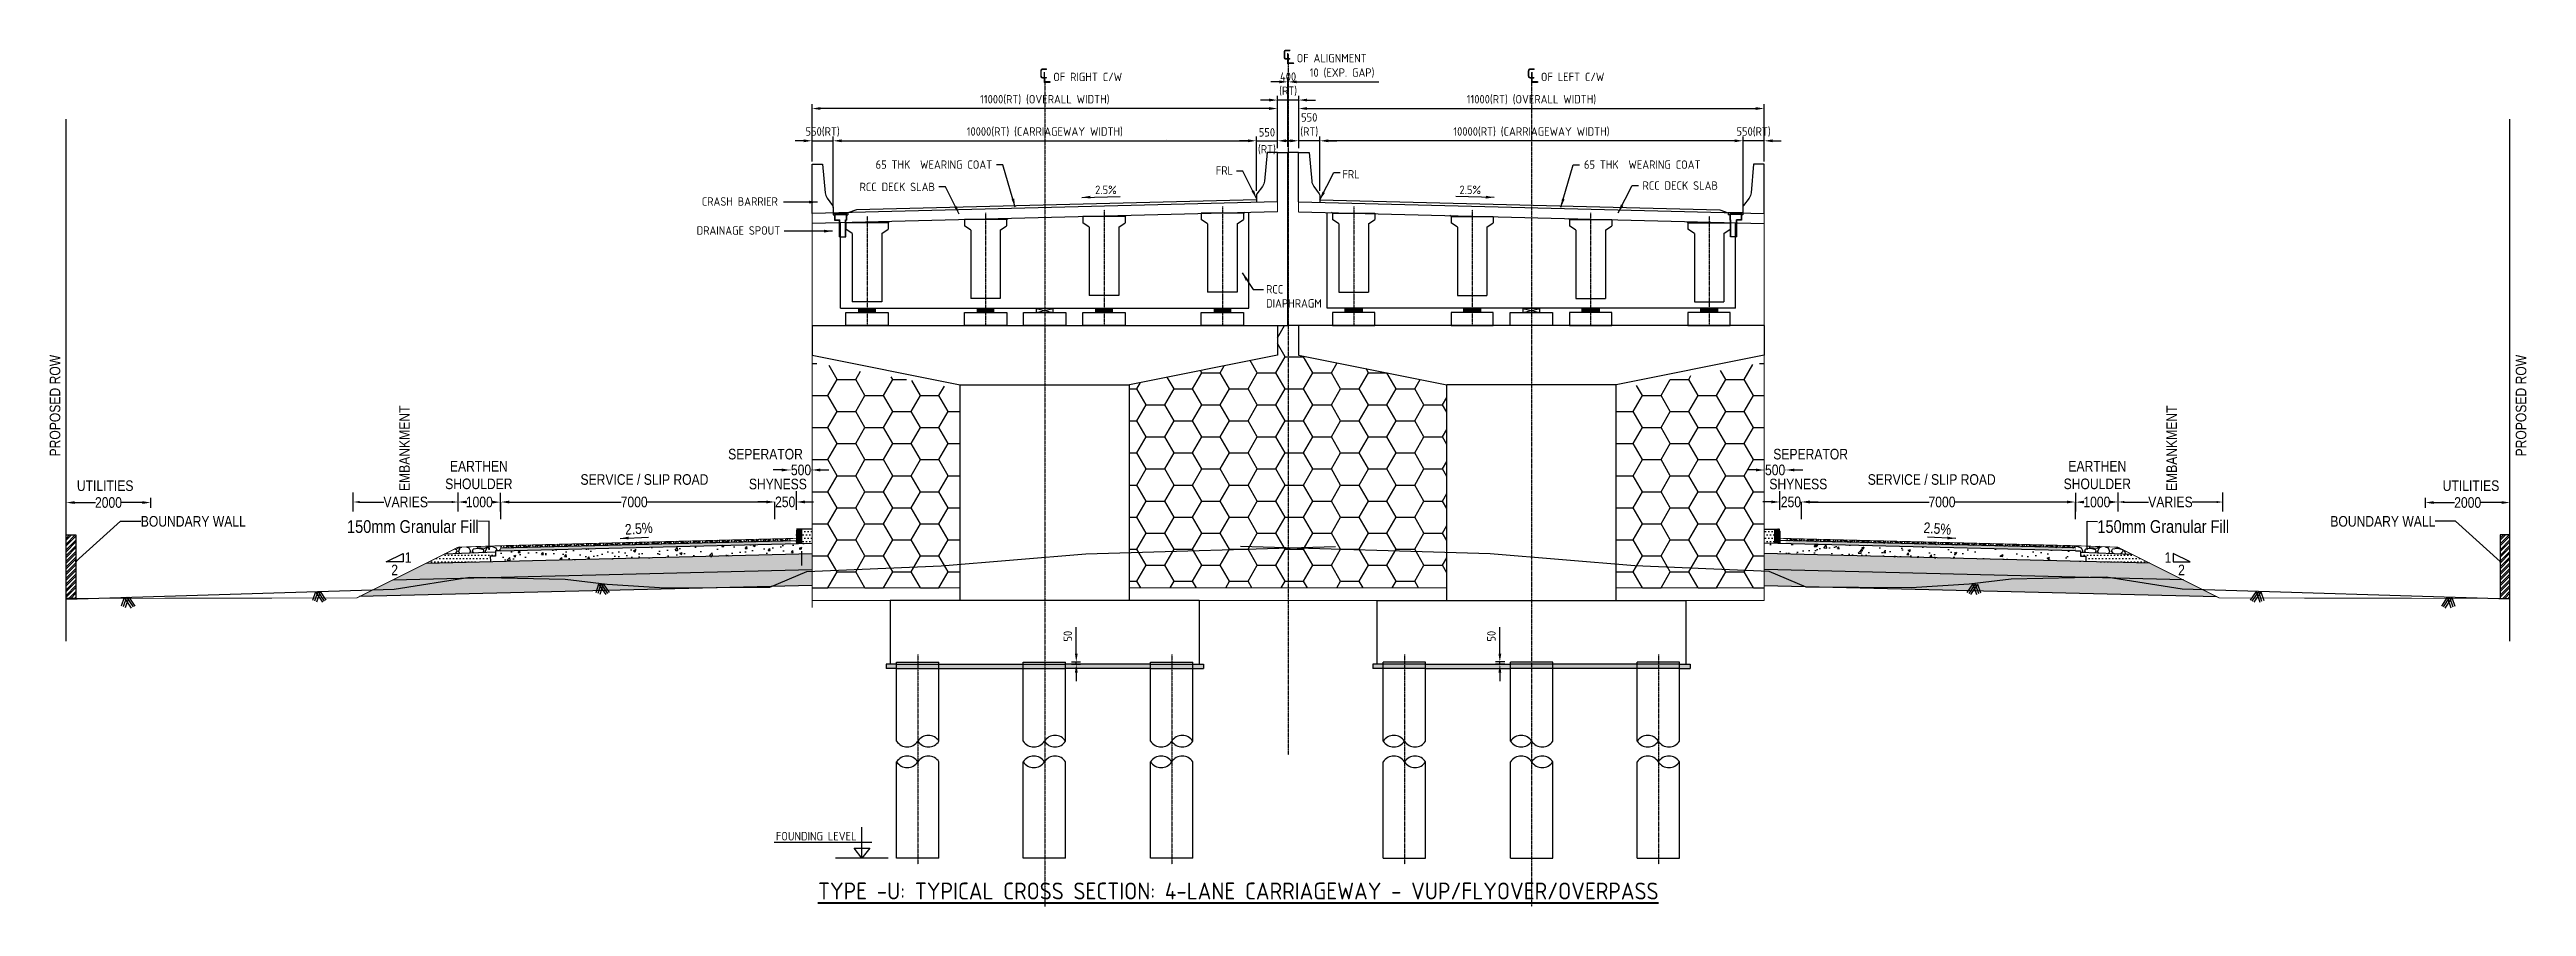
# Model space of a CAD drawing. Header units: millimetres. Extents: x 207528 to 778454, y -364692 to 101323.
# Drawn here: x 668278 to 726810, y -275580 to -255333 of the extents above; entities that cross this region are included whole.
import ezdxf

# ---------------------------------------------------------------- set-up
doc = ezdxf.new("R2010")
doc.units = ezdxf.units.MM
doc.linetypes.add('CENTER', pattern=[2, 1.25, -0.25, 0.25, -0.25])
doc.linetypes.add('DASHED', pattern=[19.05, 12.7, -6.35])
for name, color, linetype in [('CEN', 181, 'CENTER'), ('Dim', 253, 'Continuous'), ('Dimension', 253, 'Continuous'), ('hatch', 253, 'Continuous'), ('LVL', 3, 'Continuous'), ('Misc', 1, 'Continuous'), ('Proposed ROW', 241, 'MNEW'), ('Structure Dashed', 7, 'DASHED'), ('Structure Main', 3, 'Continuous'), ('Structure Outer', 7, 'Continuous')]:
    doc.layers.add(name, color=color, linetype=linetype)
for name, color, linetype, lineweight in [('STRUCTURAL', 7, 'Continuous', 0), ('Structure', 7, 'Continuous', 30), ('Text large', 7, 'Continuous', 40), ('Text small', 1, 'Continuous', 20)]:
    doc.layers.add(name, color=color, linetype=linetype, lineweight=lineweight)
doc.styles.add('DIM', font='ARIALN.TTF', dxfattribs={"height": 250})
doc.styles.add('isocp 100', font='isocp.shx', dxfattribs={"height": 200})
doc.styles.get("Standard").update_dxf_attribs({"font": 'arial.ttf'})
doc.linetypes.add('MNEW', pattern='A,26.152623,-1.048632,["PROW",Standard,S=1.75,R=0,X=0,Y=-0.975095],-7.693777,26.152623', length=61.047655)
doc.dimstyles.new('DIM', dxfattribs={"dimtxt": 250, "dimasz": 200, "dimexe": 0.18, "dimexo": 0.0625, "dimgap": 0.09, "dimtad": 0, "dimtih": 1, "dimtoh": 1, "dimdec": 0, "dimzin": 0, "dimdsep": 46, "dimtxsty": 'DIM', "dimcen": 0.09, "dimclrd": 256, "dimclrt": 7, "dimadec": 0, "dimazin": 0, "dimtfac": 1, "dimtdec": 0, "dimtofl": 0, "dimtmove": 0, "dimatfit": 3, "dimfxl": 1, "dimtolj": 1, "dimtzin": 0, "dimarcsym": 0})
doc.dimstyles.new('new', dxfattribs={"dimtxt": 150, "dimasz": 150, "dimexe": 100, "dimexo": 0.1, "dimgap": 0.09, "dimtad": 0, "dimtih": 1, "dimtoh": 1, "dimdec": 0, "dimzin": 0, "dimdsep": 46, "dimtxsty": 'DIM', "dimcen": 0.09, "dimclrd": 256, "dimclrt": 252, "dimadec": 0, "dimazin": 0, "dimtfac": 1, "dimtdec": 0, "dimtofl": 0, "dimtmove": 0, "dimatfit": 3, "dimfxl": 1, "dimtolj": 1, "dimtzin": 0, "dimlwd": -1, "dimarcsym": 0})
doc.dimstyles.new('NH30A_100', dxfattribs={"dimscale": 100, "dimtxt": 2, "dimasz": 2, "dimexe": 1, "dimexo": 1, "dimgap": 1, "dimtad": 1, "dimdec": 0, "dimdsep": 46, "dimtxsty": 'isocp 100', "dimcen": 0.5, "dimclrd": 47, "dimclre": 47, "dimclrt": 1, "dimadec": 0, "dimazin": 0, "dimtfac": 1, "dimtdec": 0, "dimtmove": 0, "dimatfit": 3, "dimfxl": 1, "dimtolj": 1, "dimtzin": 0, "dimarcsym": 0})
pattern_1 = [(0, (684920.66, -268054.4), (656.25, 378.886), [437.5, -875]), (120, (684920.66, -268054.4), (-656.25, 378.886), [437.5, -875]), (60, (684920.66, -268054.4), (1e-06, 757.772), [-875, 437.5])]
pattern_2 = [(130, (816898.05, -356866.12), (-143.45204, -12.55043), [15, -165]), (185, (816898.05, -356866.12), (27.75027, 150.43843), [12, -132]), (79.5486, (816886.1, -356867.17), (-115.70188, 137.88791), [12.74804, -140.22842]), (133.8158, (816898.05, -356826.12), (-213.4482, -33.1038), [22.5, -247.5]), (83.3644, (816880.26, -356828.88), (-186.93254, 194.82357), [19.12206, -210.3426]), (188.8158, (816898.05, -356826.12), (-186.9324, 194.82372), [18, -198]), (159, (816878.05, -356836.12), (-119.38141, -80.52378), [15, -165]), (214, (816878.05, -356836.12), (-48.66307, 145.03001), [12, -132]), (108.5486, (816868.1, -356842.84), (-168.04453, 64.5061), [12.74804, -140.22842]), (142.5, (816898.05, -356866.125), (-2.431971, 66.57877), [0, -130.4, 0, -134, 0, -132.5]), (172.5, (816898.05, -356866.125), (-52.613907, 78.882342), [0, -76.4, 0, -127.4, 0, -50.5]), (212.5, (816942.65, -356866.125), (-106.764487, -4.510974), [0, -50, 0, -156, 0, -207]), (222.5, (816962.65, -356866.125), (-116.637234, 20.020996), [0, -65, 0, -103.6, 0, -147])]
pattern_3 = [(0, (-629155.62, -172344.305), (39.6875, 79.375), [0, -79.375])]
pattern_4 = [(0, (587179.12, -280580.77), (39.6875, 79.375), [0, -79.375])]
pattern_5 = [(228.012788, (587636.322, -279945.77), (-5080, -5715), [85.4304, -8457.621]), (184.96974, (587579.172, -280009.27), (7619.999997, 635.000036), [146.6012, -14513.5122]), (132.510447, (587433.122, -280021.97), (6350.000003, -6984.999998), [103.3704, -10233.6807]), (267.27369, (587185.472, -280180.72), (635.000001, 12700), [133.501, -13216.6094]), (292.833654, (587179.122, -280314.07), (-3175, 7620), [130.9084, -12959.952]), (357.27369, (587229.922, -280434.72), (-12700, 635.000001), [133.501, -13216.6094]), (37.69424, (587363.272, -280441.07), (-8254.9999996, -6350.0000005), [176.5484, -17478.2788]), (72.255328, (587502.972, -280333.12), (4445.000001, 13969.9999996), [166.68, -16501.3142]), (121.429566, (587553.772, -280174.37), (-5080.000001, 8254.9999996), [133.9532, -13261.3864]), (175.23636, (587483.92, -280060.07), (6985, -635.000001), [152.9283, -7493.4842]), (222.397438, (587331.522, -280047.37), (-7619.9999998, -6985.0000003), [197.7695, -19579.193]), (138.814075, (587814.12, -280187.07), (-4445, 3810), [67.501, -6682.6415]), (171.469234, (587763.322, -280142.62), (8255, -1269.9999986), [128.4205, -12713.6597]), (225, (587636.32, -280123.57), (-9e-14, -635), [89.8023, -808.2233]), (203.19859, (587591.87, -280047.37), (3175, 1270), [48.3603, -4787.6556]), (291.80141, (587547.42, -280066.42), (-635, 1905), [68.3914, -3351.1882]), (30.96376, (587572.82, -280129.92), (1905, 1270), [111.08, -3591.5745]), (161.56505, (587668.07, -280072.77), (1270, -635), [80.3218, -1927.7245]), (16.38954, (587179.122, -280066.42), (6350, 1905), [112.522, -11139.7067]), (70.346176, (587287.072, -280034.67), (-2540, -6985), [94.3997, -9345.554]), (293.19859, (587668.07, -279945.77), (-1270, 3175), [96.72, -4739.296]), (343.61046, (587706.172, -280034.67), (-6350, 1905), [112.522, -11139.7067]), (339.443955, (587179.12, -280460.12), (-3175, 1270), [108.5088, -5316.9336]), (294.77514, (587280.722, -280498.22), (-3175.000004, 6984.999998), [90.918, -9000.8983]), (66.80141, (587674.42, -280580.77), (1270, 3175), [96.72, -4739.296]), (17.354025, (587712.522, -280491.87), (-8255, -2540), [106.4457, -10538.094]), (69.443955, (587363.27, -280580.77), (-1270, -3175), [54.2544, -5371.188]), (101.30993, (587636.32, -280580.77), (-635, 2540), [32.3787, -3205.4987]), (165.96376, (587629.97, -280549.02), (1905, -635), [130.9084, -2487.2636]), (186.009006, (587502.972, -280517.27), (6350, 635), [121.3167, -12010.3412]), (303.69007, (587572.82, -280187.07), (-635, 1270), [91.581, -2197.944]), (353.157227, (587623.622, -280263.27), (10795, -1269.9999994), [159.8892, -15829.0023]), (60.945396, (587782.37, -280282.32), (-2540, -4445), [65.377, -6472.348]), (90, (587814.1, -280225.2), (-635, 635), [38.1, -596.9]), (120.256437, (587490.272, -280498.22), (2540, -4445), [88.2167, -8733.4852]), (48.012787, (587445.822, -280422.02), (5080, 5715), [170.8607, -8372.1905]), (0, (587560.1, -280295), (635, 635), [165.1, -469.9]), (325.304846, (587725.222, -280295.02), (6350.000002, -4444.999997), [100.4024, -9939.8292]), (254.054604, (587807.77, -280352.17), (-635, -2540), [92.4573, -4530.4125]), (207.645975, (587782.372, -280441.07), (-12065.0000004, -6349.999999), [150.5363, -14903.116]), (175.426079, (587649.022, -280510.92), (-8255, 635), [159.2574, -15766.4616])]
pattern_6 = [(50, (587179.12, -280580.77), (546.554, -47.8173), [57.15, -628.65]), (355, (587179.1, -280580.77), (-105.7303, 573.1705), [45.72, -502.9218]), (100.45144, (587224.67, -280584.75), (440.8237, 525.3533), [48.57, -534.2707]), (46.1842, (587179.1, -280428.4), (813.237, -126.127), [85.725, -942.975]), (96.63556, (587246.9, -280438.9), (712.2124, 742.2784), [72.855, -801.407]), (351.18415, (587179.1, -280428.4), (712.2124, 742.2784), [68.58, -754.379]), (21, (587255.32, -280466.47), (454.8432, -306.7956), [57.15, -628.65]), (326, (587255.3, -280466.47), (185.406, 552.564), [45.72, -502.92]), (71.45144, (587293.2, -280492.04), (640.2493, 245.7683), [48.57, -534.2698]), (37.5, (587179.12, -280580.77), (9.2658, 253.66512), [0, -496.824, 0, -510.54, 0, -504.825]), (7.5, (587179.12, -280580.77), (200.459, 300.5417), [0, -291.084, 0, -485.394, 0, -192.405]), (327.5, (587009.2, -280580.77), (406.7718, -17.18623), [0, -190.5, 0, -594.36, 0, -788.67]), (317.5, (586933, -280580.77), (444.3875, 76.2795), [0, -247.65, 0, -394.716, 0, -560.07])]
pattern_7 = [(45, (587179.122, -280580.77), (42.426407, -4e-15), [25, -35]), (45, (587189.73, -280580.77), (42.426407, -4e-15), [10, -50]), (45, (587179.122, -280570.163), (42.426407, -4e-15), [10, -50])]
pattern_8 = [(45, (587179.12, -280580.77), (-67.35192, 67.35192), []), (105, (587179.12, -280580.77), (-92.004435, -24.652514), []), (165, (587179.12, -280580.77), (-24.652514, -92.004435), [])]
pattern_9 = [(0, (632578.165, -344037.69), (39.6875, 79.375), [0, -79.375])]
pattern_10 = [(228.012788, (371834.01, -334502.446), (-5080.0000004, -5714.9999996), [85.4304, -8457.6209]), (184.969741, (371776.86, -334565.946), (7619.999997, 635.0000362), [146.6012, -14513.5122]), (132.510447, (371630.81, -334578.646), (6350.0000027, -6984.9999976), [103.3704, -10233.6807]), (267.273689, (371383.16, -334737.396), (635.0000013, 12700), [133.5011, -13216.6094]), (292.833654, (371376.81, -334870.746), (-3175.0000003, 7620), [130.9084, -12959.9519]), (357.273689, (371427.61, -334991.396), (-12700, 635.0000013), [133.5011, -13216.6094]), (37.6942405, (371560.96, -334997.746), (-8254.9999996, -6350.0000005), [176.5484, -17478.2788]), (72.255328, (371700.66, -334889.796), (4445.0000012, 13969.9999996), [166.6799, -16501.3142]), (121.429566, (371751.46, -334731.046), (-5080.0000007, 8254.9999996), [133.9532, -13261.3864]), (175.236358, (371681.61, -334616.746), (6985, -635.000001), [152.9283, -7493.4842]), (222.397438, (371529.21, -334604.046), (-7619.9999998, -6985.0000003), [197.7695, -19579.1931]), (138.814075, (372011.81, -334743.746), (-4445, 3810), [67.5011, -6682.6415]), (171.469234, (371961.01, -334699.296), (8255.0000002, -1269.9999986), [128.4205, -12713.6597]), (225, (371834, -334680.25), (-9e-14, -635), [89.8023, -808.2233]), (203.19859, (371789.56, -334604.05), (3175, 1270), [48.3603, -4787.6556]), (291.80141, (371745.11, -334623.1), (-635, 1905), [68.3914, -3351.1882]), (30.963757, (371770.51, -334686.6), (1905, 1270), [111.0799, -3591.5745]), (161.56505, (371865.76, -334629.45), (1270, -635), [80.3218, -1927.7245]), (16.38954, (371376.81, -334623.096), (6350, 1905), [112.522, -11139.7067]), (70.346176, (371484.76, -334591.346), (-2540, -6985), [94.3997, -9345.5539]), (293.19859, (371865.76, -334502.45), (-1270, 3175), [96.72, -4739.2959]), (343.61046, (371903.86, -334591.346), (-6350, 1904.9999996), [112.522, -11139.7067]), (339.443955, (371376.81, -335016.796), (-3175, 1270), [108.5088, -5316.9336]), (294.77514, (371478.41, -335054.896), (-3175.000004, 6984.9999983), [90.918, -9000.8983]), (66.80141, (371872.11, -335137.45), (1270, 3175), [96.72, -4739.2959]), (17.354025, (371910.21, -335048.546), (-8255, -2540.0000005), [106.4457, -10538.094]), (69.443955, (371560.96, -335137.446), (-1270, -3175), [54.2544, -5371.188]), (101.309932, (371834.01, -335137.45), (-635, 2540), [32.3787, -3205.4987]), (165.963757, (371827.66, -335105.7), (1905, -635), [130.9084, -2487.2636]), (186.009006, (371700.66, -335073.946), (6350, 635.0000003), [121.3167, -12010.3412]), (303.69007, (371770.51, -334743.75), (-635, 1270), [91.581, -2197.9441]), (353.157227, (371821.31, -334819.946), (10795, -1269.9999994), [159.8892, -15829.0023]), (60.945396, (371980.06, -334838.996), (-2540, -4445), [65.3771, -6472.3481]), (90, (372011.8, -334781.85), (-635, 635), [38.1, -596.9]), (120.256437, (371687.96, -335054.896), (2539.9999997, -4445), [88.2167, -8733.4852]), (48.012787, (371643.51, -334978.696), (5080.0000004, 5714.9999996), [170.8607, -8372.1905]), (0, (371757.8, -334851.7), (635, 635), [165.1, -469.9]), (325.304846, (371922.91, -334851.696), (6350.0000024, -4444.9999966), [100.4024, -9939.8292]), (254.054604, (372005.46, -334908.85), (-635, -2540), [92.4573, -4530.4125]), (207.645975, (371980.06, -334997.746), (-12065.0000004, -6349.9999992), [150.5363, -14903.1161]), (175.426079, (371846.71, -335067.596), (-8255, 635), [159.2574, -15766.4616])]
pattern_11 = [(45, (352870.82, -323647.35), (-67.35192, 67.35192), []), (45, (352915.73, -323647.35), (-67.35192, 67.35192), [])]

msp = doc.modelspace()

# ---------------------------------------------------------------- texts
at = {"layer": 'Dim', "char_height": 250, "attachment_point": 5, "rotation": 90, "style": 'DIM'}
for insert in [(668408, -263747.1), (726683.3, -263747.1)]:
    msp.add_mtext_dynamic_manual_height_columns('PROPOSED ROW', width=5325.312, gutter_width=1250, heights=[0], dxfattribs=dict(at, insert=insert))
at = {"layer": 'Dim', "char_height": 250, "width": 5325.312, "attachment_point": 5, "rotation": 90, "style": 'DIM'}
for insert in [(676665.1, -264754.7), (718426.2, -264754.7)]:
    msp.add_mtext('\\A1;EMBANKMENT', dxfattribs=dict(at, insert=insert))
at = {"layer": 'Dim', "char_height": 250, "attachment_point": 5, "style": 'DIM'}
for s, insert in [('EARTHEN \\PSHOULDER', (678422.8, -265388.2)), ('SEPERATOR', (685196.7, -264894.4)), ('SEPERATOR', (709894.6, -264894.4)), ('EARTHEN \\PSHOULDER', (716668.6, -265388.2)), ('UTILITIES', (669591.9, -265639.7)), ('SERVICE / SLIP ROAD', (682335.8, -265494)), ('SHYNESS', (685488.7, -265600.4)), ('SHYNESS', (709602.6, -265600.4)), ('SERVICE / SLIP ROAD', (712755.5, -265494)), ('UTILITIES', (725499.5, -265639.7)), ('1', (676751.9, -267334.4)), ('1', (718339.4, -267334.4)), ('2', (676432.8, -267629.1)), ('2', (718658.5, -267629.1))]:
    msp.add_mtext_dynamic_manual_height_columns(s, width=5325.312, gutter_width=1250, heights=[0], dxfattribs=dict(at, insert=insert))
at = {"layer": 'Dim', "color": 7, "char_height": 250, "attachment_point": 5, "style": 'DIM'}
for insert in [(671675.3, -266482.3), (723416, -266482.3)]:
    msp.add_mtext_dynamic_manual_height_columns('BOUNDARY WALL', width=5325.312, gutter_width=1250, heights=[0], dxfattribs=dict(at, insert=insert))
for insert, rotation in [((682201.7, -266652.5), 4.213637), ((712889.6, -266652.5), 355.786363)]:
    msp.add_mtext_dynamic_manual_height_columns('2.5%', width=5325.312, gutter_width=1250, heights=[0], dxfattribs=dict(at, insert=insert, rotation=rotation))
at = {"layer": 'Dimension', "color": 7, "char_height": 300, "style": 'DIM'}
for insert, attachment_point in [((678420.3, -266605.4), 6), ((716671, -266605.4), 4)]:
    msp.add_mtext('\\A1;150mm Granular Fill', dxfattribs=dict(at, insert=insert, attachment_point=attachment_point))
at = {"layer": 'Text large', "insert": (696369, -275215.7), "char_height": 400, "width": 21690.672, "attachment_point": 5, "style": 'isocp 100'}
msp.add_mtext('{\\LTYPE -U: TYPICAL CROSS SECTION: 4-LANE CARRIAGEWAY - VUP/FLYOVER/OVERPASS}', dxfattribs=at)
at = {"layer": 'Text small', "char_height": 200, "style": 'isocp 100'}
for s, insert, width, attachment_point in [('{\\H2x;\\C1;℄\\H0.5x; }OF RIGHT C/W', (691654.1, -255680.2), 5400.783, 1), ('{\\H2x;\\C1;℄\\H0.5x; }OF ALIGNMENT', (697406, -255236.4), 5400.783, 1), ('{\\H2x;\\C1;℄\\H0.5x; }OF LEFT C/W', (705019.1, -255680.2), 5400.783, 3), ('65 THK  WEARING COAT', (687799, -257951.4), 3117.532, 1), ('FRL ', (695838.3, -258090.5), 2336.362, 1), ('65 THK  WEARING COAT', (707292.3, -257951.4), 3117.532, 3), ('RCC DECK SLAB', (687419.4, -258478.7), 2336.362, 1), ('2.5%', (693494.3, -258547.4), 2336.362, 3), ('FRL ', (699235.9, -258179.5), 2336.362, 3), ('2.5%', (701597.1, -258547.4), 2336.362, 1), ('RCC DECK SLAB', (707703.5, -258446.8), 2336.362, 3), ('CRASH BARRIER', (683690, -258823.3), 2336.362, 1), ('DRAINAGE SPOUT', (685544.5, -259508.1), 2336.362, 3), ('\\pxql;RCC\\PDIAPHRAGM', (697025.4, -260897.8), 2336.362, 1), ('FOUNDING LEVEL\\P ', (685442.5, -273820.2), 2168.394, 1)]:
    msp.add_mtext(s, dxfattribs=dict(at, insert=insert, width=width, attachment_point=attachment_point))

# ---------------------------------------------------------------- blocks, each defined once
blk = doc.blocks.new('*D717')
at = {"layer": 'Defpoints', "color": 0, "transparency": 16777216}
for p in [(686296, -256727), (686296, -258077), (697296, -257733)]:
    blk.add_point(p, dxfattribs=at)
at = {"layer": 'Text large', "color": 47, "lineweight": -2, "transparency": 16777216}
for p, q in [((686296, -257977), (686296, -256627)), ((697096, -256727), (686496, -256727)), ((697296, -257633), (697296, -256627))]:
    blk.add_line(p, q, dxfattribs=at)
at = {"layer": 'Text large', "color": 47, "transparency": 16777216}
for points in [[(686496, -256693), (686496, -256760), (686296, -256727)], [(697096, -256693), (697096, -256760), (697296, -256727)]]:
    blk.add_solid(points, dxfattribs=at)
at = {"layer": 'Text large', "color": 1, "transparency": 16777216, "insert": (691796, -256517), "char_height": 200, "attachment_point": 5, "style": 'isocp 100'}
blk.add_mtext('\\A1;11000(RT) (OVERALL WIDTH)', dxfattribs=at)
blk = doc.blocks.new('*D718')
at = {"layer": 'Defpoints', "color": 0, "transparency": 16777216}
for p in [(686796, -257489), (686296, -258077), (686796, -259166)]:
    blk.add_point(p, dxfattribs=at)
at = {"layer": 'Text large', "color": 47, "lineweight": -2, "transparency": 16777216}
for p, q in [((686096, -257489), (685896, -257489)), ((686296, -257977), (686296, -257389)), ((686296, -257489), (686796, -257489)), ((686796, -259066), (686796, -257389)), ((686996, -257489), (687196, -257489))]:
    blk.add_line(p, q, dxfattribs=at)
at = {"layer": 'Text large', "color": 47, "transparency": 16777216}
for points in [[(686096, -257456), (686096, -257523), (686296, -257489)], [(686996, -257456), (686996, -257523), (686796, -257489)]]:
    blk.add_solid(points, dxfattribs=at)
at = {"layer": 'Text large', "color": 1, "transparency": 16777216, "insert": (686546, -257279), "char_height": 200, "attachment_point": 5, "style": 'isocp 100'}
blk.add_mtext('\\A1;550(RT)', dxfattribs=at)
blk = doc.blocks.new('*D719')
at = {"layer": 'Defpoints', "color": 0, "transparency": 16777216}
for p in [(696796, -257489), (686796, -259166), (696796, -258773)]:
    blk.add_point(p, dxfattribs=at)
at = {"layer": 'Text large', "color": 47, "lineweight": -2, "transparency": 16777216}
for p, q in [((686796, -259066), (686796, -257389)), ((686996, -257489), (696596, -257489)), ((696796, -258673), (696796, -257389))]:
    blk.add_line(p, q, dxfattribs=at)
at = {"layer": 'Text large', "color": 47, "transparency": 16777216}
for points in [[(686996, -257456), (686996, -257523), (686796, -257489)], [(696596, -257456), (696596, -257523), (696796, -257489)]]:
    blk.add_solid(points, dxfattribs=at)
at = {"layer": 'Text large', "color": 1, "transparency": 16777216, "insert": (691796, -257279), "char_height": 200, "attachment_point": 5, "style": 'isocp 100'}
blk.add_mtext('\\A1;10000(RT) (CARRIAGEWAY WIDTH)', dxfattribs=at)
blk = doc.blocks.new('*D720')
at = {"layer": 'Defpoints', "color": 0, "transparency": 16777216}
for p in [(697296, -257489), (697296, -257733), (696796, -258747)]:
    blk.add_point(p, dxfattribs=at)
at = {"layer": 'Text large', "color": 47, "lineweight": -2, "transparency": 16777216}
for p, q in [((696596, -257489), (696396, -257489)), ((696796, -258647), (696796, -257389)), ((696796, -257489), (697296, -257489)), ((697296, -257633), (697296, -257389)), ((697496, -257489), (697696, -257489))]:
    blk.add_line(p, q, dxfattribs=at)
at = {"layer": 'Text large', "color": 47, "transparency": 16777216}
for points in [[(696596, -257456), (696596, -257523), (696796, -257489)], [(697496, -257456), (697496, -257523), (697296, -257489)]]:
    blk.add_solid(points, dxfattribs=at)
at = {"layer": 'Text large', "color": 1, "transparency": 16777216, "char_height": 200, "attachment_point": 5, "style": 'isocp 100'}
for s, insert in [('\\A1;550', (697046, -257289)), ('\\A1;(RT)', (697046, -257699))]:
    blk.add_mtext(s, dxfattribs=dict(at, insert=insert))
blk = doc.blocks.new('HFHGHFGH')
at = {"color": 1}
for p, q in [((151681, 917410), (152030, 917410)), ((151681, 917396), (151681, 917359)), ((151681, 917396), (151715, 917396)), ((151681, 917359), (151715, 917359)), ((151715, 917410), (151715, 917396)), ((151715, 917359), (151715, 917234)), ((151715, 917234), (151829, 917234)), ((151723, 917410), (151723, 917242)), ((151723, 917367), (151987, 917367)), ((151723, 917242), (151810, 917242)), ((151754, 917410), (151754, 917376)), ((151754, 917376), (151770, 917376)), ((151770, 917410), (151770, 917376)), ((151801, 917410), (151801, 917376)), ((151801, 917376), (151817, 917376)), ((151810, 917242), (151837, 917242)), ((151817, 917410), (151817, 917376)), ((151829, 916840), (151829, 917234)), ((151837, 916840), (151837, 917242)), ((151847, 917410), (151847, 917376)), ((151847, 917376), (151863, 917376)), ((151863, 917410), (151863, 917376)), ((151894, 917410), (151894, 917376)), ((151894, 917376), (151910, 917376)), ((151910, 917410), (151910, 917376)), ((151941, 917410), (151941, 917376)), ((151941, 917376), (151957, 917376)), ((151957, 917410), (151957, 917376)), ((151970, 916840), (151970, 917242)), ((151970, 917242), (151987, 917242)), ((151978, 917234), (151995, 917234)), ((151978, 916840), (151978, 917234)), ((151987, 917410), (151987, 917242)), ((151995, 917359), (151995, 917234)), ((151995, 917359), (152030, 917359)), ((152030, 917410), (152030, 917359)), ((151829, 916840), (151978, 916840))]:
    blk.add_line(p, q, dxfattribs=at)
blk = doc.blocks.new('*D709')
at = {"layer": 'Defpoints', "color": 0, "transparency": 16777216}
for p in [(692327, -269804), (692541, -269804), (692327, -269854)]:
    blk.add_point(p, dxfattribs=at)
at = {"layer": 'Text large', "color": 47, "lineweight": -2, "transparency": 16777216}
for p, q in [((692541, -269604), (692541, -268984)), ((692427, -269804), (692641, -269804)), ((692541, -269854), (692541, -269804)), ((692427, -269854), (692641, -269854)), ((692541, -270054), (692541, -270254))]:
    blk.add_line(p, q, dxfattribs=at)
at = {"layer": 'Text large', "color": 47, "transparency": 16777216}
for points in [[(692508, -269604), (692574, -269604), (692541, -269804)], [(692508, -270054), (692574, -270054), (692541, -269854)]]:
    blk.add_solid(points, dxfattribs=at)
at = {"layer": 'Text large', "color": 1, "transparency": 16777216, "insert": (692341, -269194), "char_height": 200, "attachment_point": 5, "rotation": 90, "style": 'isocp 100'}
blk.add_mtext('\\A1;50', dxfattribs=at)
blk = doc.blocks.new('*D710')
at = {"layer": 'Defpoints', "color": 0, "transparency": 16777216}
for p in [(697296, -256527), (697296, -257767), (697796, -257767)]:
    blk.add_point(p, dxfattribs=at)
at = {"layer": 'Text large', "color": 47, "lineweight": -2, "transparency": 16777216}
for p, q in [((697096, -256527), (696896, -256527)), ((697296, -257667), (697296, -256427)), ((697796, -256527), (697296, -256527)), ((697796, -257667), (697796, -256427)), ((697996, -256527), (698196, -256527))]:
    blk.add_line(p, q, dxfattribs=at)
at = {"layer": 'Text large', "color": 47, "transparency": 16777216}
for points in [[(697096, -256493), (697096, -256560), (697296, -256527)], [(697996, -256493), (697996, -256560), (697796, -256527)]]:
    blk.add_solid(points, dxfattribs=at)
at = {"layer": 'Text large', "color": 1, "transparency": 16777216, "insert": (697546, -256150), "char_height": 200, "attachment_point": 5, "style": 'isocp 100'}
blk.add_mtext('\\A1;400\\P(RT)', dxfattribs=at)
blk = doc.blocks.new('GRD')
at = {"layer": 'Structure'}
for p, q in [((112852, 216703), (111852, 216703)), ((111852, 216703), (111852, 216553)), ((112852, 216703), (112878, 216729)), ((112852, 216703), (112852, 216553)), ((112002, 216453), (111852, 216553)), ((112002, 216453), (112002, 214838)), ((112702, 216453), (112852, 216553)), ((112702, 216453), (112702, 214838)), ((112702, 214838), (112002, 214838))]:
    blk.add_line(p, q, dxfattribs=at)
blk = doc.blocks.new('*D712')
at = {"layer": 'Defpoints', "color": 0, "transparency": 16777216}
for p in [(708796, -256727), (697796, -257733), (708796, -258077)]:
    blk.add_point(p, dxfattribs=at)
at = {"layer": 'Text large', "color": 47, "lineweight": -2, "transparency": 16777216}
for p, q in [((697796, -257633), (697796, -256627)), ((697996, -256727), (708596, -256727)), ((708796, -257977), (708796, -256627))]:
    blk.add_line(p, q, dxfattribs=at)
at = {"layer": 'Text large', "color": 47, "transparency": 16777216}
for points in [[(697996, -256693), (697996, -256760), (697796, -256727)], [(708596, -256693), (708596, -256760), (708796, -256727)]]:
    blk.add_solid(points, dxfattribs=at)
at = {"layer": 'Text large', "color": 1, "transparency": 16777216, "insert": (703296, -256517), "char_height": 200, "attachment_point": 5, "style": 'isocp 100'}
blk.add_mtext('\\A1;11000(RT) (OVERALL WIDTH)', dxfattribs=at)
blk = doc.blocks.new('*D713')
at = {"layer": 'Defpoints', "color": 0, "transparency": 16777216}
for p in [(708296, -257489), (708796, -258077), (708296, -259166)]:
    blk.add_point(p, dxfattribs=at)
at = {"layer": 'Text large', "color": 47, "lineweight": -2, "transparency": 16777216}
for p, q in [((708096, -257489), (707896, -257489)), ((708296, -259066), (708296, -257389)), ((708796, -257489), (708296, -257489)), ((708796, -257977), (708796, -257389)), ((708996, -257489), (709196, -257489))]:
    blk.add_line(p, q, dxfattribs=at)
at = {"layer": 'Text large', "color": 47, "transparency": 16777216}
for points in [[(708096, -257456), (708096, -257523), (708296, -257489)], [(708996, -257456), (708996, -257523), (708796, -257489)]]:
    blk.add_solid(points, dxfattribs=at)
at = {"layer": 'Text large', "color": 1, "transparency": 16777216, "insert": (708546, -257279), "char_height": 200, "attachment_point": 5, "style": 'isocp 100'}
blk.add_mtext('\\A1;550(RT)', dxfattribs=at)
blk = doc.blocks.new('*D714')
at = {"layer": 'Defpoints', "color": 0, "transparency": 16777216}
for p in [(698296, -257489), (698296, -258773), (708296, -259166)]:
    blk.add_point(p, dxfattribs=at)
at = {"layer": 'Text large', "color": 47, "lineweight": -2, "transparency": 16777216}
for p, q in [((698296, -258673), (698296, -257389)), ((708096, -257489), (698496, -257489)), ((708296, -259066), (708296, -257389))]:
    blk.add_line(p, q, dxfattribs=at)
at = {"layer": 'Text large', "color": 47, "transparency": 16777216}
for points in [[(698496, -257456), (698496, -257523), (698296, -257489)], [(708096, -257456), (708096, -257523), (708296, -257489)]]:
    blk.add_solid(points, dxfattribs=at)
at = {"layer": 'Text large', "color": 1, "transparency": 16777216, "insert": (703296, -257279), "char_height": 200, "attachment_point": 5, "style": 'isocp 100'}
blk.add_mtext('\\A1;10000(RT) (CARRIAGEWAY WIDTH)', dxfattribs=at)
blk = doc.blocks.new('*D715')
at = {"layer": 'Defpoints', "color": 0, "transparency": 16777216}
for p in [(697796, -257489), (697796, -257733), (698296, -258747)]:
    blk.add_point(p, dxfattribs=at)
at = {"layer": 'Text large', "color": 47, "lineweight": -2, "transparency": 16777216}
for p, q in [((697596, -257489), (697396, -257489)), ((697796, -257633), (697796, -257389)), ((698296, -257489), (697796, -257489)), ((698296, -258647), (698296, -257389)), ((698496, -257489), (698696, -257489))]:
    blk.add_line(p, q, dxfattribs=at)
at = {"layer": 'Text large', "color": 47, "transparency": 16777216}
for points in [[(697596, -257456), (697596, -257523), (697796, -257489)], [(698496, -257456), (698496, -257523), (698296, -257489)]]:
    blk.add_solid(points, dxfattribs=at)
at = {"layer": 'Text large', "color": 1, "transparency": 16777216, "insert": (698046, -257113), "char_height": 200, "attachment_point": 5, "style": 'isocp 100'}
blk.add_mtext('\\A1;550\\P(RT)', dxfattribs=at)
blk = doc.blocks.new('*D716')
at = {"layer": 'Defpoints', "color": 0, "transparency": 16777216}
for p in [(702550, -269804), (702764, -269804), (702764, -269854)]:
    blk.add_point(p, dxfattribs=at)
at = {"layer": 'Text large', "color": 47, "lineweight": -2, "transparency": 16777216}
for p, q in [((702550, -269604), (702550, -268984)), ((702664, -269804), (702450, -269804)), ((702550, -269854), (702550, -269804)), ((702664, -269854), (702450, -269854)), ((702550, -270054), (702550, -270254))]:
    blk.add_line(p, q, dxfattribs=at)
at = {"layer": 'Text large', "color": 47, "transparency": 16777216}
for points in [[(702517, -269604), (702584, -269604), (702550, -269804)], [(702517, -270054), (702584, -270054), (702550, -269854)]]:
    blk.add_solid(points, dxfattribs=at)
at = {"layer": 'Text large', "color": 1, "transparency": 16777216, "insert": (702350, -269194), "char_height": 200, "attachment_point": 5, "rotation": 90, "style": 'isocp 100'}
blk.add_mtext('\\A1;50', dxfattribs=at)
blk = doc.blocks.new('*D721')
at = {"layer": 'Defpoints', "color": 0, "transparency": 16777216}
for p in [(668670, -265980), (668670, -266037), (670670, -265981)]:
    blk.add_point(p, dxfattribs=at)
at = {"layer": 'Dimension', "color": 0, "lineweight": -2, "transparency": 16777216}
for p, q in [((668670, -266036), (668670, -266037)), ((670670, -266036), (670670, -266037))]:
    blk.add_line(p, q, dxfattribs=at)
at = {"layer": 'Dimension', "lineweight": -2, "transparency": 16777216}
for p, q in [((668870, -266037), (669363, -266037)), ((670470, -266037), (669978, -266037))]:
    blk.add_line(p, q, dxfattribs=at)
at = {"layer": 'Dimension', "transparency": 16777216}
for points in [[(668870, -266004), (668870, -266070), (668670, -266037)], [(670470, -266004), (670470, -266070), (670670, -266037)]]:
    blk.add_solid(points, dxfattribs=at)
at = {"layer": 'Dimension', "color": 7, "transparency": 16777216, "insert": (669670, -266037), "char_height": 250, "attachment_point": 5, "style": 'DIM'}
blk.add_mtext('\\A1;2000', dxfattribs=at)
blk = doc.blocks.new('*D722')
at = {"layer": 'Defpoints', "color": 0, "transparency": 16777216}
for p in [(685781, -265615), (686291, -265267), (686291, -265615)]:
    blk.add_point(p, dxfattribs=at)
at = {"layer": 'Dim', "lineweight": -2, "transparency": 16777216}
for p, q in [((685581, -265267), (685381, -265267)), ((686491, -265267), (686691, -265267))]:
    blk.add_line(p, q, dxfattribs=at)
at = {"layer": 'Dim', "color": 0, "lineweight": -2, "transparency": 16777216}
for p, q in [((685781, -265269), (685781, -265267)), ((686291, -265269), (686291, -265267))]:
    blk.add_line(p, q, dxfattribs=at)
at = {"layer": 'Dim', "transparency": 16777216}
for points in [[(685581, -265234), (685581, -265301), (685781, -265267)], [(686491, -265234), (686491, -265301), (686291, -265267)]]:
    blk.add_solid(points, dxfattribs=at)
at = {"layer": 'Dim', "color": 7, "transparency": 16777216, "insert": (686036, -265267), "char_height": 250, "attachment_point": 5, "style": 'DIM'}
blk.add_mtext('\\A1;500', dxfattribs=at)
blk = doc.blocks.new('*D723')
at = {"layer": 'Defpoints', "color": 0, "transparency": 16777216}
for p in [(678941, -266024), (678941, -266426), (685414, -266426)]:
    blk.add_point(p, dxfattribs=at)
at = {"layer": 'Dim', "color": 0, "lineweight": -2, "transparency": 16777216}
for p, q in [((678941, -266426), (678941, -266024)), ((685414, -266426), (685414, -266024))]:
    blk.add_line(p, q, dxfattribs=at)
at = {"layer": 'Dim', "lineweight": -2, "transparency": 16777216}
for p, q in [((679141, -266024), (681788, -266024)), ((685214, -266024), (682398, -266024))]:
    blk.add_line(p, q, dxfattribs=at)
at = {"layer": 'Dim', "transparency": 16777216}
for points in [[(679141, -265991), (679141, -266057), (678941, -266024)], [(685214, -265991), (685214, -266057), (685414, -266024)]]:
    blk.add_solid(points, dxfattribs=at)
at = {"layer": 'Dim', "color": 7, "transparency": 16777216, "insert": (682093, -266024), "char_height": 250, "attachment_point": 5, "style": 'DIM'}
blk.add_mtext('\\A1;7000', dxfattribs=at)
blk = doc.blocks.new('*D724')
at = {"layer": 'Defpoints', "color": 0, "transparency": 16777216}
for p in [(685928, -266023), (685417, -266340), (685928, -266340)]:
    blk.add_point(p, dxfattribs=at)
at = {"layer": 'Dim', "lineweight": -2, "transparency": 16777216}
for p, q in [((685217, -266023), (685017, -266023)), ((686128, -266023), (686328, -266023))]:
    blk.add_line(p, q, dxfattribs=at)
at = {"layer": 'Dim', "color": 0, "lineweight": -2, "transparency": 16777216}
for p, q in [((685417, -266024), (685417, -266023)), ((685928, -266024), (685928, -266023))]:
    blk.add_line(p, q, dxfattribs=at)
at = {"layer": 'Dim', "transparency": 16777216}
for points in [[(685217, -265989), (685217, -266056), (685417, -266023)], [(686128, -265989), (686128, -266056), (685928, -266023)]]:
    blk.add_solid(points, dxfattribs=at)
at = {"layer": 'Dim', "color": 7, "transparency": 16777216, "insert": (685662, -266023), "char_height": 250, "attachment_point": 5, "style": 'DIM'}
blk.add_mtext('\\A1;250', dxfattribs=at)
blk = doc.blocks.new('*D725')
at = {"layer": 'Defpoints', "color": 0, "transparency": 16777216}
for p in [(677934, -266024), (677934, -266024), (678933, -266027)]:
    blk.add_point(p, dxfattribs=at)
at = {"layer": 'Dim', "color": 0, "lineweight": -2, "transparency": 16777216}
for p, q in [((677934, -266024), (677934, -266024)), ((678933, -266027), (678933, -266027))]:
    blk.add_line(p, q, dxfattribs=at)
at = {"layer": 'Dim', "lineweight": -2, "transparency": 16777216}
for p, q in [((678134, -266024), (678137, -266024)), ((678733, -266027), (678730, -266027))]:
    blk.add_line(p, q, dxfattribs=at)
at = {"layer": 'Dim', "transparency": 16777216}
for points in [[(678134, -265991), (678133, -266058), (677934, -266024)], [(678733, -265993), (678733, -266060), (678933, -266027)]]:
    blk.add_solid(points, dxfattribs=at)
at = {"layer": 'Dim', "color": 7, "transparency": 16777216, "insert": (678433, -266025), "char_height": 250, "attachment_point": 5, "style": 'DIM'}
blk.add_mtext('\\A1;1000', dxfattribs=at)
blk = doc.blocks.new('*D726')
at = {"layer": 'Defpoints', "color": 0, "transparency": 16777216}
for p in [(675455, -266024), (675455, -266024), (677934, -266024)]:
    blk.add_point(p, dxfattribs=at)
at = {"layer": 'Dimension', "color": 0, "lineweight": -2, "transparency": 16777216}
for p, q in [((675455, -266024), (675455, -266023)), ((677934, -266024), (677934, -266024))]:
    blk.add_line(p, q, dxfattribs=at)
at = {"layer": 'Dimension', "lineweight": -2, "transparency": 16777216}
for p, q in [((675605, -266024), (676177, -266024)), ((677784, -266024), (677211, -266024))]:
    blk.add_line(p, q, dxfattribs=at)
at = {"layer": 'Dimension', "transparency": 16777216}
for points in [[(675605, -265999), (675605, -266049), (675455, -266024)], [(677784, -265999), (677784, -266049), (677934, -266024)]]:
    blk.add_solid(points, dxfattribs=at)
at = {"layer": 'Dimension', "color": 7, "transparency": 16777216, "insert": (676694, -266024), "char_height": 250, "attachment_point": 5, "style": 'DIM'}
blk.add_mtext('\\A1;VARIES', dxfattribs=at)
blk = doc.blocks.new('*D731')
at = {"layer": 'Defpoints', "color": 0, "transparency": 16777216}
for p in [(724421, -265981), (726421, -265980), (726421, -266037)]:
    blk.add_point(p, dxfattribs=at)
at = {"layer": 'Dimension', "color": 0, "lineweight": -2, "transparency": 16777216}
for p, q in [((724421, -266036), (724421, -266037)), ((726421, -266036), (726421, -266037))]:
    blk.add_line(p, q, dxfattribs=at)
at = {"layer": 'Dimension', "lineweight": -2, "transparency": 16777216}
for p, q in [((724621, -266037), (725113, -266037)), ((726221, -266037), (725728, -266037))]:
    blk.add_line(p, q, dxfattribs=at)
at = {"layer": 'Dimension', "transparency": 16777216}
for points in [[(724621, -266004), (724621, -266070), (724421, -266037)], [(726221, -266004), (726221, -266070), (726421, -266037)]]:
    blk.add_solid(points, dxfattribs=at)
at = {"layer": 'Dimension', "color": 7, "transparency": 16777216, "insert": (725421, -266037), "char_height": 250, "attachment_point": 5, "style": 'DIM'}
blk.add_mtext('\\A1;2000', dxfattribs=at)
blk = doc.blocks.new('*D732')
at = {"layer": 'Defpoints', "color": 0, "transparency": 16777216}
for p in [(708800, -265267), (708800, -265615), (709310, -265615)]:
    blk.add_point(p, dxfattribs=at)
at = {"layer": 'Dim', "lineweight": -2, "transparency": 16777216}
for p, q in [((708600, -265267), (708400, -265267)), ((709510, -265267), (709710, -265267))]:
    blk.add_line(p, q, dxfattribs=at)
at = {"layer": 'Dim', "color": 0, "lineweight": -2, "transparency": 16777216}
for p, q in [((708800, -265269), (708800, -265267)), ((709310, -265269), (709310, -265267))]:
    blk.add_line(p, q, dxfattribs=at)
at = {"layer": 'Dim', "transparency": 16777216}
for points in [[(708600, -265234), (708600, -265301), (708800, -265267)], [(709510, -265234), (709510, -265301), (709310, -265267)]]:
    blk.add_solid(points, dxfattribs=at)
at = {"layer": 'Dim', "color": 7, "transparency": 16777216, "insert": (709055, -265267), "char_height": 250, "attachment_point": 5, "style": 'DIM'}
blk.add_mtext('\\A1;500', dxfattribs=at)
blk = doc.blocks.new('*D727')
at = {"layer": 'Defpoints', "color": 0, "transparency": 16777216}
for p in [(716151, -266024), (709677, -266426), (716151, -266426)]:
    blk.add_point(p, dxfattribs=at)
at = {"layer": 'Dim', "color": 0, "lineweight": -2, "transparency": 16777216}
for p, q in [((709677, -266426), (709677, -266024)), ((716151, -266426), (716151, -266024))]:
    blk.add_line(p, q, dxfattribs=at)
at = {"layer": 'Dim', "lineweight": -2, "transparency": 16777216}
for p, q in [((709877, -266024), (712693, -266024)), ((715951, -266024), (713303, -266024))]:
    blk.add_line(p, q, dxfattribs=at)
at = {"layer": 'Dim', "transparency": 16777216}
for points in [[(709877, -265991), (709877, -266057), (709677, -266024)], [(715951, -265991), (715951, -266057), (716151, -266024)]]:
    blk.add_solid(points, dxfattribs=at)
at = {"layer": 'Dim', "color": 7, "transparency": 16777216, "insert": (712998, -266024), "char_height": 250, "attachment_point": 5, "style": 'DIM'}
blk.add_mtext('\\A1;7000', dxfattribs=at)
blk = doc.blocks.new('*D728')
at = {"layer": 'Defpoints', "color": 0, "transparency": 16777216}
for p in [(709164, -266023), (709164, -266340), (709674, -266340)]:
    blk.add_point(p, dxfattribs=at)
at = {"layer": 'Dim', "lineweight": -2, "transparency": 16777216}
for p, q in [((708964, -266023), (708764, -266023)), ((709874, -266023), (710074, -266023))]:
    blk.add_line(p, q, dxfattribs=at)
at = {"layer": 'Dim', "color": 0, "lineweight": -2, "transparency": 16777216}
for p, q in [((709164, -266024), (709164, -266023)), ((709674, -266024), (709674, -266023))]:
    blk.add_line(p, q, dxfattribs=at)
at = {"layer": 'Dim', "transparency": 16777216}
for points in [[(708964, -265989), (708964, -266056), (709164, -266023)], [(709874, -265989), (709874, -266056), (709674, -266023)]]:
    blk.add_solid(points, dxfattribs=at)
at = {"layer": 'Dim', "color": 7, "transparency": 16777216, "insert": (709429, -266023), "char_height": 250, "attachment_point": 5, "style": 'DIM'}
blk.add_mtext('\\A1;250', dxfattribs=at)
blk = doc.blocks.new('*D729')
at = {"layer": 'Defpoints', "color": 0, "transparency": 16777216}
for p in [(716158, -266027), (717158, -266024), (717158, -266024)]:
    blk.add_point(p, dxfattribs=at)
at = {"layer": 'Dim', "color": 0, "lineweight": -2, "transparency": 16777216}
for p, q in [((716158, -266027), (716158, -266027)), ((717158, -266024), (717158, -266024))]:
    blk.add_line(p, q, dxfattribs=at)
at = {"layer": 'Dim', "lineweight": -2, "transparency": 16777216}
for p, q in [((716358, -266027), (716362, -266027)), ((716958, -266024), (716954, -266024))]:
    blk.add_line(p, q, dxfattribs=at)
at = {"layer": 'Dim', "transparency": 16777216}
for points in [[(716358, -265993), (716358, -266060), (716158, -266027)], [(716958, -265991), (716958, -266058), (717158, -266024)]]:
    blk.add_solid(points, dxfattribs=at)
at = {"layer": 'Dim', "color": 7, "transparency": 16777216, "insert": (716658, -266025), "char_height": 250, "attachment_point": 5, "style": 'DIM'}
blk.add_mtext('\\A1;1000', dxfattribs=at)
blk = doc.blocks.new('*D730')
at = {"layer": 'Defpoints', "color": 0, "transparency": 16777216}
for p in [(717158, -266024), (719637, -266024), (719637, -266024)]:
    blk.add_point(p, dxfattribs=at)
at = {"layer": 'Dimension', "color": 0, "lineweight": -2, "transparency": 16777216}
for p, q in [((717158, -266024), (717158, -266024)), ((719637, -266024), (719637, -266023))]:
    blk.add_line(p, q, dxfattribs=at)
at = {"layer": 'Dimension', "lineweight": -2, "transparency": 16777216}
for p, q in [((717308, -266024), (717880, -266024)), ((719487, -266024), (718914, -266024))]:
    blk.add_line(p, q, dxfattribs=at)
at = {"layer": 'Dimension', "transparency": 16777216}
for points in [[(717308, -265999), (717308, -266049), (717158, -266024)], [(719487, -265999), (719487, -266049), (719637, -266024)]]:
    blk.add_solid(points, dxfattribs=at)
at = {"layer": 'Dimension', "color": 7, "transparency": 16777216, "insert": (718397, -266024), "char_height": 250, "attachment_point": 5, "style": 'DIM'}
blk.add_mtext('\\A1;VARIES', dxfattribs=at)
blk = doc.blocks.new('*D711')
at = {"layer": 'Defpoints', "color": 0, "transparency": 16777216}
for p in [(697551, -256097), (697541, -257733), (697551, -257733)]:
    blk.add_point(p, dxfattribs=at)
at = {"layer": 'Dim', "color": 47, "lineweight": -2, "transparency": 16777216}
for p, q in [((697341, -256097), (697141, -256097)), ((697541, -257633), (697541, -255997)), ((697541, -256097), (697551, -256097)), ((697551, -257633), (697551, -255997)), ((697751, -256097), (699691, -256097))]:
    blk.add_line(p, q, dxfattribs=at)
at = {"layer": 'Dim', "color": 47, "transparency": 16777216}
for points in [[(697341, -256064), (697341, -256130), (697541, -256097)], [(697751, -256064), (697751, -256130), (697551, -256097)]]:
    blk.add_solid(points, dxfattribs=at)
at = {"layer": 'Dim', "color": 1, "transparency": 16777216, "insert": (698821, -255887), "char_height": 200, "width": 159266.94, "attachment_point": 5, "style": 'isocp 100'}
blk.add_mtext('\\A1;10 (EXP. GAP)', dxfattribs=at)

# ---------------------------------------------------------------- dimensions: what is measured, and where the dimension line sits
at = {"layer": 'Dim'}
dim = msp.add_linear_dim(base=(697550.7, -256096.9), p1=(697540.7, -257732.8), p2=(697550.7, -257732.8), text='<> (EXP. GAP)', dimstyle='NH30A_100', dxfattribs=at)
dim.commit()
dim.dimension.update_dxf_attribs({"geometry": '*D711', "text_midpoint": (698820.6, -255886.9)})
for base, p1, p2, angle, text, picture, middle in [((686291.2, -265267.5), (685780.9, -265615.3), (686291.2, -265615.3), 0, '500', '*D722', (686036.1, -265267.5)), ((708800.1, -265267.5), (709310.4, -265615.3), (708800.1, -265615.3), 180, '500', '*D732', (709055.3, -265267.5)), ((685927.7, -266022.7), (685417.4, -266339.9), (685927.7, -266339.9), 0, '250', '*D724', (685662.3, -266022.7)), ((709163.6, -266022.7), (709673.9, -266339.9), (709163.6, -266339.9), 180, '250', '*D728', (709429, -266022.7))]:
    dim = msp.add_linear_dim(base=base, p1=p1, p2=p2, angle=angle, text=text, dimstyle='DIM', override={"dimfxl": 1.25, "dimfxlon": 1}, dxfattribs=at)
    dim.commit()
    dim.dimension.update_dxf_attribs({"geometry": picture, "text_midpoint": middle, "dimtype": 161})
for p1, p2, picture, middle in [((678933.1, -266027.3), (677933.6, -266023.5), '*D725', (678433.3, -266025.4)), ((716158.2, -266027.3), (717157.8, -266023.5), '*D729', (716658, -266025.4))]:
    dim = msp.add_aligned_dim(p1=p1, p2=p2, distance=0, dimstyle='DIM', dxfattribs=at)
    dim.commit()
    dim.dimension.update_dxf_attribs({"geometry": picture, "text_midpoint": middle})
for base, p1, p2, angle, picture, middle in [((678940.5, -266024.1), (685414.4, -266426.2), (678940.5, -266426.2), 180, '*D723', (682093.3, -266024.1)), ((716150.8, -266024.1), (709677, -266426.2), (716150.8, -266426.2), 0, '*D727', (712998.1, -266024.1))]:
    dim = msp.add_linear_dim(base=base, p1=p1, p2=p2, angle=angle, text='7000', dimstyle='DIM', dxfattribs=at)
    dim.commit()
    dim.dimension.update_dxf_attribs({"geometry": picture, "text_midpoint": middle, "dimtype": 161})
at = {"layer": 'Dimension'}
dim = msp.add_linear_dim(base=(668670.4, -266037), p1=(670670.4, -265980.9), p2=(668670.4, -265979.7), text='2000', dimstyle='DIM', override={"dimfxl": 1.25, "dimfxlon": 1}, dxfattribs=at)
dim.commit()
dim.dimension.update_dxf_attribs({"geometry": '*D721', "text_midpoint": (669670.4, -266037)})
for p1, p2, picture, middle in [((677933.6, -266023.9), (675454.7, -266023.6), '*D726', (676694.2, -266023.8)), ((717157.8, -266023.9), (719636.6, -266023.6), '*D730', (718397.2, -266023.8))]:
    dim = msp.add_aligned_dim(p1=p1, p2=p2, distance=0, text='VARIES', dimstyle='DIM', override={"dimtxt": 200, "dimasz": 150, "dimfxl": 1.25, "dimfxlon": 1}, dxfattribs=at)
    dim.commit()
    dim.dimension.update_dxf_attribs({"geometry": picture, "text_midpoint": middle})
dim = msp.add_linear_dim(base=(726420.9, -266037), p1=(724420.9, -265980.9), p2=(726420.9, -265979.7), angle=180, text='2000', dimstyle='DIM', override={"dimfxl": 1.25, "dimfxlon": 1}, dxfattribs=at)
dim.commit()
dim.dimension.update_dxf_attribs({"geometry": '*D731', "text_midpoint": (725420.9, -266037)})
at = {"layer": 'Text large'}
for base, p1, p2, text, picture, middle in [((686295.7, -256726.5), (697295.7, -257732.8), (686295.7, -258076.5), '<>(RT) (OVERALL WIDTH)', '*D717', (691795.7, -256516.5)), ((696795.8, -257489.5), (686795.5, -259166.2), (696795.8, -258772.6), '<>(RT) (CARRIAGEWAY WIDTH)', '*D719', (691795.7, -257279.5))]:
    dim = msp.add_linear_dim(base=base, p1=p1, p2=p2, text=text, dimstyle='NH30A_100', dxfattribs=at)
    dim.commit()
    dim.dimension.update_dxf_attribs({"geometry": picture, "text_midpoint": middle})
for base, p1, p2, text, picture, middle in [((697295.7, -256526.5), (697795.7, -257767.1), (697295.7, -257767.1), '400\\P(RT)', '*D710', (697545.7, -256526.5)), ((686795.5, -257489.5), (686295.7, -258076.5), (686795.5, -259166.2), '550(RT)', '*D718', (686545.6, -257489.5)), ((697295.7, -257489.5), (696795.8, -258747.4), (697295.7, -257732.8), '550\\X(RT)', '*D720', (697045.7, -257489.5))]:
    dim = msp.add_linear_dim(base=base, p1=p1, p2=p2, text=text, dimstyle='NH30A_100', dxfattribs=at)
    dim.commit()
    dim.dimension.update_dxf_attribs({"geometry": picture, "text_midpoint": middle, "dimtype": 160})
for base, p1, p2, text, picture, middle in [((708795.7, -256726.5), (697795.7, -257732.8), (708795.7, -258076.5), '<>(RT) (OVERALL WIDTH)', '*D712', (703295.7, -256516.5)), ((698295.5, -257489.5), (708295.8, -259166.2), (698295.5, -258772.6), '<>(RT) (CARRIAGEWAY WIDTH)', '*D714', (703295.7, -257279.5))]:
    dim = msp.add_linear_dim(base=base, p1=p1, p2=p2, angle=180, text=text, dimstyle='NH30A_100', dxfattribs=at)
    dim.commit()
    dim.dimension.update_dxf_attribs({"geometry": picture, "text_midpoint": middle})
for base, p1, p2, text, picture, middle in [((697795.7, -257489.5), (698295.5, -258747.4), (697795.7, -257732.8), '550\\P(RT)', '*D715', (698045.6, -257489.5)), ((708295.8, -257489.5), (708795.7, -258076.5), (708295.8, -259166.2), '550(RT)', '*D713', (708545.7, -257489.5))]:
    dim = msp.add_linear_dim(base=base, p1=p1, p2=p2, angle=180, text=text, dimstyle='NH30A_100', dxfattribs=at)
    dim.commit()
    dim.dimension.update_dxf_attribs({"geometry": picture, "text_midpoint": middle, "dimtype": 160})
for base, p1, p2, picture, middle in [((692540.9, -269804.4), (692327.2, -269854.4), (692327.2, -269804.4), '*D709', (692540.9, -269194.3)), ((702550.4, -269804.4), (702764.1, -269854.4), (702764.1, -269804.4), '*D716', (702550.4, -269194.3))]:
    dim = msp.add_linear_dim(base=base, p1=p1, p2=p2, angle=90, dimstyle='NH30A_100', dxfattribs=at)
    dim.commit()
    dim.dimension.update_dxf_attribs({"geometry": picture, "text_midpoint": middle, "dimtype": 160})

# ---------------------------------------------------------------- hatches: boundary and pattern name
h = msp.add_hatch(color=256)
h.dxf.hatch_style = 1
h.paths.add_polyline_path([(685925.5, -266713.1, -0.4142136), (685975.5, -266663.1), (686048.8, -266663.1), (686048.8, -266998.9), (685925.5, -267002)])
h = msp.add_hatch(color=256)
h.dxf.hatch_style = 1
h.paths.add_polyline_path([(709165.8, -266713.1, 0.4142136), (709115.8, -266663.1), (709042.5, -266663.1), (709042.5, -266998.9), (709165.8, -267002)])
h = msp.add_hatch()
h.set_pattern_fill('GOST_GLASS', color=41, scale=5)
h.set_pattern_definition(pattern_7)
h.paths.add_polyline_path([(685789.8, -266935.4), (685789.8, -267005.4), (680210.8, -267144.9), (679964.3, -267125.2), (679566.2, -267090.9)])
h.paths.add_polyline_path([(678936.6, -267106.7), (678936.6, -267176.7), (680210.8, -267144.9), (679964.3, -267125.2), (679566.2, -267090.9)])
h = msp.add_hatch()
h.set_pattern_fill('GOST_GLASS', color=41, scale=5)
h.set_pattern_definition(pattern_7)
h.paths.add_polyline_path([(709301.5, -266935.4), (709301.5, -267005.4), (714880.6, -267144.9), (715127, -267125.2), (715525.2, -267090.9)])
h.paths.add_polyline_path([(716154.7, -267106.7), (716154.7, -267176.7), (714880.6, -267144.9), (715127, -267125.2), (715525.2, -267090.9)])
at = {"layer": 'Dim'}
h = msp.add_hatch(dxfattribs=at)
h.set_pattern_fill('ANSI32', scale=10)
h.set_pattern_definition(pattern_11)
h.paths.add_polyline_path([(668670.4, -268301.9), (668670.4, -266801.9), (668900.4, -266801.9), (668900.4, -268301.9)])
h = msp.add_hatch(dxfattribs=at)
h.set_pattern_fill('ANSI32', scale=10)
h.set_pattern_definition(pattern_11)
h.paths.add_polyline_path([(726420.9, -268301.9), (726420.9, -266801.9), (726190.9, -266801.9), (726190.9, -268301.9)])
h = msp.add_hatch(dxfattribs=at)
h.set_pattern_fill('AR-CONC', color=256, scale=3)
h.set_pattern_definition(pattern_6)
h.paths.add_polyline_path([(678789.8, -267180.4), (680210.8, -267144.9), (681108.5, -267216.3), (682291.7, -267272.3), (683830.2, -267280.2), (685132.9, -267219.3), (686299.1, -267201.1), (686299.1, -267252.5), (678789.8, -267430.5)])
h.paths.add_polyline_path([(680210.8, -267144.9), (685789.8, -267005.4), (686299.1, -266992.6), (686299.1, -267201.1), (685132.9, -267219.3), (683830.2, -267280.2), (682291.7, -267272.3), (681108.5, -267216.3)])
h = msp.add_hatch(dxfattribs=at)
h.set_pattern_fill('AR-CONC', color=256, scale=3)
h.set_pattern_definition(pattern_6)
h.paths.add_polyline_path([(716301.5, -267180.4), (714880.6, -267144.9), (713982.8, -267216.3), (712799.6, -267272.3), (711261.1, -267280.2), (709958.4, -267219.3), (708792.3, -267201.1), (708792.3, -267252.5), (716301.5, -267430.5)])
h.paths.add_polyline_path([(714880.6, -267144.9), (709301.5, -267005.4), (708792.3, -266992.6), (708792.3, -267201.1), (709958.4, -267219.3), (711261.1, -267280.2), (712799.6, -267272.3), (713982.8, -267216.3)])
h = msp.add_hatch(dxfattribs=at)
h.set_pattern_fill('AR-CONC', color=256, scale=20, style=0)
h.set_pattern_definition(pattern_2)
h.paths.add_polyline_path([(695295.7, -269854.4), (695445.7, -269854.4), (695545.7, -269854.4), (695545.7, -269954.4), (695295.7, -269954.4)])
h.paths.add_polyline_path([(694795.7, -269854.4), (695295.7, -269854.4), (695295.7, -269954.4), (694795.7, -269954.4)])
h.paths.add_polyline_path([(694295.7, -269854.4), (694795.7, -269854.4), (694795.7, -269954.4), (694295.7, -269954.4)])
h.paths.add_polyline_path([(692288.2, -269854.4), (694295.7, -269854.4), (694295.7, -269954.4), (692288.2, -269954.4)])
h.paths.add_polyline_path([(691795.7, -269854.4), (692288.2, -269854.4), (692288.2, -269954.4), (691795.7, -269954.4)])
h.paths.add_polyline_path([(691288.2, -269854.4), (691795.7, -269854.4), (691795.7, -269954.4), (691288.2, -269954.4)])
h.paths.add_polyline_path([(689295.7, -269854.4), (691288.2, -269854.4), (691288.2, -269954.4), (689295.7, -269954.4)])
h.paths.add_polyline_path([(688795.7, -269854.4), (689295.7, -269854.4), (689295.7, -269954.4), (688795.7, -269954.4)])
h.paths.add_polyline_path([(688295.7, -269854.4), (688795.7, -269854.4), (688795.7, -269954.4), (688295.7, -269954.4)])
h.paths.add_polyline_path([(688045.7, -269854.4), (688295.7, -269854.4), (688295.7, -269954.4), (688045.7, -269954.4)])
h = msp.add_hatch(dxfattribs=at)
h.set_pattern_fill('AR-CONC', color=256, scale=20, style=0)
h.set_pattern_definition(pattern_2)
h.paths.add_polyline_path([(699795.7, -269854.4), (699645.7, -269854.4), (699545.7, -269854.4), (699545.7, -269954.4), (699795.7, -269954.4)])
h.paths.add_polyline_path([(700295.7, -269854.4), (699795.7, -269854.4), (699795.7, -269954.4), (700295.7, -269954.4)])
h.paths.add_polyline_path([(700795.7, -269854.4), (700295.7, -269854.4), (700295.7, -269954.4), (700795.7, -269954.4)])
h.paths.add_polyline_path([(702803.1, -269854.4), (700795.7, -269854.4), (700795.7, -269954.4), (702803.1, -269954.4)])
h.paths.add_polyline_path([(703295.7, -269854.4), (702803.1, -269854.4), (702803.1, -269954.4), (703295.7, -269954.4)])
h.paths.add_polyline_path([(703803.1, -269854.4), (703295.7, -269854.4), (703295.7, -269954.4), (703803.1, -269954.4)])
h.paths.add_polyline_path([(705795.7, -269854.4), (703803.1, -269854.4), (703803.1, -269954.4), (705795.7, -269954.4)])
h.paths.add_polyline_path([(706295.7, -269854.4), (705795.7, -269854.4), (705795.7, -269954.4), (706295.7, -269954.4)])
h.paths.add_polyline_path([(706795.7, -269854.4), (706295.7, -269854.4), (706295.7, -269954.4), (706795.7, -269954.4)])
h.paths.add_polyline_path([(707045.7, -269854.4), (706795.7, -269854.4), (706795.7, -269954.4), (707045.7, -269954.4)])
at = {"layer": 'hatch'}
for points in [[(687795.7, -261449.4), (687395.7, -261449.4), (687395.7, -261549.4), (687795.7, -261549.4)], [(690595.7, -261449.4), (690195.7, -261449.4), (690195.7, -261549.4), (690595.7, -261549.4)], [(693395.7, -261449.4), (692995.7, -261449.4), (692995.7, -261549.4), (693395.7, -261549.4)], [(696195.7, -261449.4), (695795.7, -261449.4), (695795.7, -261549.4), (696195.7, -261549.4)], [(698895.7, -261449.4), (699295.7, -261449.4), (699295.7, -261549.4), (698895.7, -261549.4)], [(701695.7, -261449.4), (702095.7, -261449.4), (702095.7, -261549.4), (701695.7, -261549.4)], [(704495.7, -261449.4), (704895.7, -261449.4), (704895.7, -261549.4), (704495.7, -261549.4)], [(707295.7, -261449.4), (707695.7, -261449.4), (707695.7, -261549.4), (707295.7, -261549.4)]]:
    msp.add_hatch(color=256, dxfattribs=at).paths.add_polyline_path(points)
at = {"layer": 'hatch', "true_color": 0x636466}
h = msp.add_hatch(dxfattribs=at)
h.set_pattern_fill('HONEY', color=251, scale=3500)
h.set_pattern_definition([(0, (583943.28, -475904.87), (656.25, 378.8861), [437.5, -875]), (120, (583943.28, -475904.87), (-656.25, 378.8861), [437.5, -875]), (60, (583943.28, -475904.87), (1e-13, 757.7722), [-875, 437.5])])
h.paths.add_polyline_path([(697545.7, -261854.4), (697295.7, -261854.4), (697295.7, -262554.4), (693795.7, -263254.4), (693795.7, -268054.4), (697545.7, -268054.4)])
h.paths.add_polyline_path([(701295.7, -263254.4), (697795.7, -262554.4), (697795.7, -261854.4), (697545.7, -261854.4), (697545.7, -268054.4), (701295.7, -268054.4)])
h = msp.add_hatch(dxfattribs=at)
h.set_pattern_fill('HONEY', color=251, scale=3500)
h.set_pattern_definition(pattern_1)
h.paths.add_polyline_path([(687428.6, -265457.7), (689228.6, -265457.7), (689228.6, -266091.1), (687428.6, -266091.1)], flags=24)
h.paths.add_polyline_path([(686295.7, -262729.4), (686295.7, -268054.4), (689795.7, -268054.4), (689795.7, -263354.4)])
h = msp.add_hatch(dxfattribs=at)
h.set_pattern_fill('HONEY', color=251, scale=3500)
h.set_pattern_definition(pattern_1)
h.paths.add_polyline_path([(707662.7, -265457.7), (705862.7, -265457.7), (705862.7, -266091.1), (707662.7, -266091.1)], flags=24)
h.paths.add_polyline_path([(708795.7, -262729.4), (708795.7, -268054.4), (705295.7, -268054.4), (705295.7, -263354.4)])
at = {"layer": 'hatch'}
h = msp.add_hatch(dxfattribs=at)
h.set_pattern_fill('NET3', color=256, scale=30, angle=45)
h.set_pattern_definition(pattern_8)
h.paths.add_polyline_path([(685789.8, -266885.3), (685789.8, -266935.4), (679566.2, -267090.9), (679116.1, -267052.2)])
h.paths.add_polyline_path([(678936.6, -267056.7), (678936.6, -267106.7), (679566.2, -267090.9), (679116.1, -267052.2)])
h = msp.add_hatch(dxfattribs=at)
h.set_pattern_fill('DOTS', color=25, scale=50)
h.set_pattern_definition(pattern_3)
h.paths.add_polyline_path([(685913.1, -267002.3), (686298.4, -266992.5), (686298.4, -266666.5), (685913.1, -266666.5)])
h = msp.add_hatch(dxfattribs=at)
h.set_pattern_fill('DOTS', color=25, scale=50)
h.set_pattern_definition(pattern_3)
h.paths.add_polyline_path([(709178.3, -267002.3), (708792.9, -266992.5), (708792.9, -266666.5), (709178.3, -266666.5)])
h = msp.add_hatch(dxfattribs=at)
h.set_pattern_fill('NET3', color=256, scale=30, angle=45)
h.set_pattern_definition(pattern_8)
h.paths.add_polyline_path([(709301.5, -266885.3), (709301.5, -266935.4), (715525.2, -267090.9), (715975.2, -267052.2)])
h.paths.add_polyline_path([(716154.7, -267056.7), (716154.7, -267106.7), (715525.2, -267090.9), (715975.2, -267052.2)])
h = msp.add_hatch(dxfattribs=at)
h.set_pattern_fill('GRAVEL', color=11, scale=25)
h.set_pattern_definition(pattern_5)
h.paths.add_polyline_path([(677179.3, -267470.7), (676388.9, -267865.8), (686299.1, -267618.1), (686299.1, -267242.7)])
h = msp.add_hatch(dxfattribs=at)
h.set_pattern_fill('DOTS', scale=50)
h.set_pattern_definition(pattern_9)
h.paths.add_polyline_path([(677179.3, -267470.7), (677629.9, -267252.5), (678816.5, -267202.1), (678816.5, -267220.5), (678816.5, -267228.6), (678816.5, -267239.3), (678816.5, -267252.6), (678816.5, -267301.8), (678691.5, -267301.8), (678694.8, -267432.8)])
h = msp.add_hatch(dxfattribs=at)
h.set_pattern_fill('GRAVEL', color=11, scale=25)
h.set_pattern_definition(pattern_10)
h.paths.add_polyline_path([(677614.7, -267253), (677937.6, -267091.6), (678936.6, -267056.7), (678937.1, -267056.7), (678937.1, -267176.8), (678816.5, -267176.8), (678816.5, -267211)])
h = msp.add_hatch(dxfattribs=at)
h.set_pattern_fill('GRAVEL', color=11, scale=25)
h.set_pattern_definition(pattern_5)
h.paths.add_polyline_path([(717912.1, -267470.7), (718702.5, -267865.8), (708792.3, -267618.1), (708792.3, -267242.7)])
h = msp.add_hatch(dxfattribs=at)
h.set_pattern_fill('GRAVEL', color=11, scale=25)
h.set_pattern_definition(pattern_10)
h.paths.add_polyline_path([(717476.6, -267253), (717153.7, -267091.6), (716154.7, -267056.7), (716154.2, -267056.7), (716154.2, -267176.8), (716274.8, -267176.8), (716274.8, -267211)])
h = msp.add_hatch(dxfattribs=at)
h.set_pattern_fill('DOTS', scale=50)
h.set_pattern_definition(pattern_9)
h.paths.add_polyline_path([(717912.1, -267470.7), (717461.5, -267252.5), (716274.8, -267202.1), (716274.8, -267220.5), (716274.8, -267228.6), (716274.8, -267239.3), (716274.8, -267252.6), (716274.8, -267301.8), (716399.8, -267301.8), (716396.5, -267432.8)])
h = msp.add_hatch(dxfattribs=at)
h.set_pattern_fill('DOTS', color=25, scale=50)
h.set_pattern_definition(pattern_4)
h.paths.add_polyline_path([(676388.9, -267865.8), (675599.5, -268260.4), (686299.1, -267993), (686299.1, -267618.1), (686162.9, -267621.5)])
h = msp.add_hatch(dxfattribs=at)
h.set_pattern_fill('DOTS', color=25, scale=50)
h.set_pattern_definition(pattern_4)
h.paths.add_polyline_path([(718702.5, -267865.8), (719491.9, -268260.4), (708792.3, -267993), (708792.3, -267618.1), (708928.5, -267621.5)])

# ---------------------------------------------------------------- linework, layer by layer
for p, q in [((696620.7, -261442.8), (696620.7, -259181.3)), ((698470.7, -261442.8), (698470.7, -259181.3)), ((686970.7, -261442.8), (686970.7, -259422.5)), ((708120.7, -261442.8), (708120.7, -259422.5)), ((686298.4, -266666.5), (685925.5, -266666.5)), ((685925.5, -266713.1), (685925.5, -267002)), ((708792.9, -266666.5), (709165.8, -266666.5)), ((709165.8, -266713.1), (709165.8, -267002)), ((688098.5, -274436.3), (686852, -274436.3))]:
    msp.add_line(p, q)
for points in [[(686295.7, -259209.3), (686295.7, -258042.1), (686543.5, -258042.1), (686605.5, -258716.8, 0.1368849), (686653.2, -258842.4), (686783.7, -259019.1, -0.0867896), (686795.5, -259047.6), (686795.5, -259196.8)], [(697295.7, -258934.3), (697295.7, -257767.1), (697047.8, -257767.1), (696985.9, -258441.8, -0.1368849), (696938.1, -258567.4), (696807.7, -258744.1, 0.0867896), (696795.8, -258772.6), (696795.8, -258946.8)], [(697795.7, -258934.3), (697795.7, -257767.1), (698043.5, -257767.1), (698105.5, -258441.8, 0.1368849), (698153.2, -258567.4), (698283.7, -258744.1, -0.0867896), (698295.5, -258772.6), (698295.5, -258946.8)], [(708795.7, -259209.3), (708795.7, -258042.1), (708547.8, -258042.1), (708485.9, -258716.8, -0.1368849), (708438.1, -258842.4), (708307.7, -259019.1, 0.0867896), (708295.8, -259047.6), (708295.8, -259196.8)]]:
    msp.add_lwpolyline(points, format="xyb")
for points in [[(686970.7, -261442.8), (696620.7, -261442.8)], [(708120.7, -261442.8), (698470.7, -261442.8)], [(686048.8, -266663.1), (686048.8, -266997.2)], [(709042.5, -266663.1), (709042.5, -266997.2)], [(677179.3, -267470.7), (686299.1, -267242.7)], [(678816.5, -267211), (677614.7, -267253)], [(678816.5, -267176.8), (678816.5, -267301.8), (678691.5, -267301.8), (678694.8, -267432.8)], [(678816.5, -267176.8), (678816.5, -267301.8), (678691.5, -267301.8), (678694.8, -267432.8)], [(678936.5, -267176.8), (678816.5, -267176.8)], [(678936.5, -267176.8), (678816.5, -267176.8)], [(678936.6, -267106.7), (685925.5, -266932)], [(678936.6, -267176.7), (686299.1, -266992.6)], [(678936.6, -267176.7), (686299.1, -266992.6)], [(686045.4, -267188), (686045.4, -267522.1)], [(716154.7, -267176.7), (708792.3, -266992.6)], [(716154.7, -267176.7), (708792.3, -266992.6)], [(717912.1, -267470.7), (708792.3, -267242.7)], [(716154.7, -267106.7), (709165.8, -266932)], [(716154.8, -267176.8), (716274.8, -267176.8)], [(716154.8, -267176.8), (716274.8, -267176.8)], [(716274.8, -267176.8), (716274.8, -267301.8), (716399.8, -267301.8), (716396.5, -267432.8)], [(716274.8, -267176.8), (716274.8, -267301.8), (716399.8, -267301.8), (716396.5, -267432.8)], [(716274.8, -267211), (717476.6, -267253)], [(686299.1, -267993), (675599.5, -268260.4)], [(676388.9, -267865.8), (686299.1, -267618.1)], [(718702.5, -267865.8), (708792.3, -267618.1)], [(708792.3, -267993), (719491.9, -268260.4)]]:
    msp.add_lwpolyline(points)
for points, const_width in [([(678936.6, -267056.7), (685925.5, -266881.9)], 20), ([(716154.7, -267056.7), (709165.8, -266881.9)], 20), ([(677937.6, -267091.6), (675539.5, -268290.4)], 20), ([(678936.6, -267056.7), (677937.6, -267091.6)], 20), ([(678937.1, -267056.8), (678937.1, -267176.8)], 10), ([(716154.7, -267056.7), (717153.7, -267091.6)], 20), ([(716154.2, -267056.8), (716154.2, -267176.8)], 10), ([(717153.7, -267091.6), (719551.8, -268290.4)], 20), ([(675539.5, -268290.4), (668670.4, -268301.9)], 20), ([(719551.8, -268290.4), (726420.9, -268301.9)], 20)]:
    msp.add_lwpolyline(points, dxfattribs=dict(const_width=const_width))
for centre, start, end in [((685975.5, -266713.1), 90, 180), ((709115.8, -266713.1), 0, 90)]:
    msp.add_arc(centre, 50, start, end)
at = {"layer": 'CEN', "linetype": 'CENTER', "ltscale": 5}
for p, q in [((697545.7, -255444.5), (697545.7, -272000.5)), ((691795.7, -256029.4), (691795.7, -275580.1)), ((703295.7, -256020.9), (703295.7, -275580.1)), ((687595.7, -259266.8), (687595.7, -261854.4)), ((690395.7, -259191.8), (690395.7, -261854.4)), ((693195.7, -259116.8), (693195.7, -261854.4)), ((695995.7, -259041.8), (695995.7, -261854.4)), ((699095.7, -259041.8), (699095.7, -261854.4)), ((701895.7, -259116.8), (701895.7, -261854.4)), ((704695.7, -259191.8), (704695.7, -261854.4)), ((707495.7, -259266.8), (707495.7, -261854.4)), ((688795.7, -269627.8), (688795.7, -274580.1)), ((694795.7, -269627.8), (694795.7, -274580.1)), ((700295.7, -269627.8), (700295.7, -274580.1)), ((706295.7, -269627.8), (706295.7, -274580.1))]:
    msp.add_line(p, q, dxfattribs=at)
at = {"layer": 'Dim'}
for points in [[(670670.4, -266163.5), (670670.4, -265922.9)], [(675454.7, -266244.9), (675454.7, -265801.6)], [(677933.6, -266245.4), (677933.6, -265802)], [(678933.1, -266248.9), (678933.1, -265805.6)], [(685927.7, -266207.5), (685927.7, -265764.2)], [(709163.6, -266207.5), (709163.6, -265764.2)], [(716158.2, -266248.9), (716158.2, -265805.6)], [(717157.8, -266245.4), (717157.8, -265802)], [(719636.6, -266244.9), (719636.6, -265801.6)], [(724420.9, -266163.5), (724420.9, -265922.9)], [(681252.7, -267963.2), (681184.8, -268167.8)], [(681307.9, -267955.7), (681232.2, -268183.6)], [(681252.7, -267963.2), (681419.9, -268211.6)], [(681362.8, -267957.5), (681279.4, -268208.7)], [(681307.9, -267955.7), (681461.4, -268183.7)], [(681362.8, -267957.5), (681502.5, -268165.1)], [(713728.5, -267957.5), (713588.8, -268165.1)], [(713783.4, -267955.7), (713630, -268183.7)], [(713838.6, -267963.2), (713671.4, -268211.6)], [(713728.5, -267957.5), (713811.9, -268208.7)], [(713783.4, -267955.7), (713859.1, -268183.6)], [(713838.6, -267963.2), (713906.5, -268167.8)], [(670041.6, -268281.2), (669973.7, -268485.8)], [(670096.8, -268273.6), (670021.1, -268501.5)], [(670041.6, -268281.2), (670208.8, -268529.5)], [(670151.7, -268275.4), (670068.3, -268526.6)], [(670096.8, -268273.6), (670250.2, -268501.6)], [(670151.7, -268275.4), (670291.4, -268483)], [(674559.3, -268143), (674491.3, -268347.6)], [(674614.5, -268135.5), (674538.8, -268363.4)], [(674559.3, -268143), (674726.4, -268391.4)], [(674669.3, -268137.3), (674585.9, -268388.5)], [(674614.5, -268135.5), (674767.9, -268363.4)], [(674669.3, -268137.3), (674809.1, -268344.9)], [(720422, -268137.3), (720282.3, -268344.9)], [(720476.9, -268135.5), (720323.4, -268363.4)], [(720532.1, -268143), (720364.9, -268391.4)], [(720422, -268137.3), (720505.4, -268388.5)], [(720476.9, -268135.5), (720552.6, -268363.4)], [(720532.1, -268143), (720600, -268347.6)], [(724939.6, -268275.4), (724799.9, -268483)], [(724994.5, -268273.6), (724841.1, -268501.6)], [(725049.7, -268281.2), (724882.6, -268529.5)], [(724939.6, -268275.4), (725023.1, -268526.6)], [(724994.5, -268273.6), (725070.2, -268501.5)], [(725049.7, -268281.2), (725117.7, -268485.8)]]:
    msp.add_lwpolyline(points, dxfattribs=at)
at = {"layer": 'Dim', "color": 7}
for points in [[(668670.4, -268301.9), (668670.4, -266801.9), (668900.4, -266801.9), (668900.4, -268301.9)], [(726420.9, -268301.9), (726420.9, -266801.9), (726190.9, -266801.9), (726190.9, -268301.9)]]:
    msp.add_lwpolyline(points, close=True, dxfattribs=at)
at = {"layer": 'Dim'}
for points in [[(676631.3, -267237.2), (676631.3, -267437.2), (676231.3, -267437.2)], [(718460, -267237.2), (718460, -267437.2), (718860, -267437.2)]]:
    msp.add_lwpolyline(points, close=True, dxfattribs=at)
at = {"layer": 'Dimension', "linetype": 'Continuous', "ltscale": 10, "flags": 128}
for points in [[(668670.4, -268320.7), (676419.3, -268083.8), (678209.5, -267802.8), (680459.4, -267847.7), (681451.6, -267968.3), (682817.6, -268055), (685299.9, -268034.5), (686174.9, -267664.8), (689351.4, -267530.4), (692768.6, -267247.3), (698669.8, -267072.9)], [(726420.9, -268320.7), (718672, -268083.8), (716881.8, -267802.8), (714631.9, -267847.7), (713639.7, -267968.3), (712273.8, -268055), (709791.4, -268034.5), (708916.4, -267664.8), (705739.9, -267530.4), (702322.7, -267247.3), (696421.5, -267072.9)]]:
    msp.add_lwpolyline(points, dxfattribs=at)
at = {"layer": 'LVL', "linetype": 'Continuous', "ltscale": 100}
for p, q in [((687475.3, -274436.3), (687475.3, -273706)), ((687708.7, -274070.1), (685401.6, -274070.1))]:
    msp.add_line(p, q, dxfattribs=at)
msp.add_lwpolyline([(687475.3, -274436.3), (687292.1, -274202.9), (687658.4, -274202.9)], close=True, dxfattribs=at)
msp.add_solid([(687658.4, -274202.9), (687475.3, -274436.3), (687292.1, -274202.9), (687658.4, -274202.9)], dxfattribs=at)
at = {"layer": 'Misc'}
for centre, start, end in [((689045.7, -271837.7), 32.94616, 147.05384), ((692038.2, -271837.7), 32.94616, 147.05384), ((695045.7, -271837.7), 32.94616, 147.05384), ((700045.7, -271837.7), 32.94616, 147.05384), ((703053.1, -271837.7), 32.94616, 147.05384), ((706045.7, -271837.7), 32.94616, 147.05384), ((688545.7, -271513.6), 212.94616, 327.05384), ((688545.7, -272324.1), 32.94616, 147.05384), ((688545.7, -272000), 212.94616, 327.05384), ((689045.7, -271513.6), 212.94616, 327.05384), ((689045.7, -272324.1), 32.94616, 147.05384), ((691538.2, -271513.6), 212.94616, 327.05384), ((691538.2, -272324.1), 32.94616, 147.05384), ((691538.2, -272000), 212.94616, 327.05384), ((692038.2, -271513.6), 212.94616, 327.05384), ((692038.2, -272324.1), 32.94616, 147.05384), ((694545.7, -271513.6), 212.94616, 327.05384), ((694545.7, -272324.1), 32.94616, 147.05384), ((694545.7, -272000), 212.94616, 327.05384), ((695045.7, -271513.6), 212.94616, 327.05384), ((695045.7, -272324.1), 32.94616, 147.05384), ((700045.7, -271513.6), 212.94616, 327.05384), ((700045.7, -272324.1), 32.94616, 147.05384), ((700545.7, -271513.6), 212.94616, 327.05384), ((700545.7, -272324.1), 32.94616, 147.05384), ((700545.7, -272000), 212.94616, 327.05384), ((703053.1, -271513.6), 212.94616, 327.05384), ((703053.1, -272324.1), 32.94616, 147.05384), ((703553.1, -271513.6), 212.94616, 327.05384), ((703553.1, -272324.1), 32.94616, 147.05384), ((703553.1, -272000), 212.94616, 327.05384), ((706045.7, -271513.6), 212.94616, 327.05384), ((706045.7, -272324.1), 32.94616, 147.05384), ((706545.7, -271513.6), 212.94616, 327.05384), ((706545.7, -272324.1), 32.94616, 147.05384), ((706545.7, -272000), 212.94616, 327.05384)]:
    msp.add_arc(centre, 297.9, start, end, dxfattribs=at)
at = {"layer": 'Proposed ROW', "lineweight": -3, "ltscale": 3, "flags": 128}
for points in [[(668670.4, -269309.9), (668670.4, -256981)], [(726420.9, -269309.9), (726420.9, -256981)]]:
    msp.add_lwpolyline(points, dxfattribs=at)
at = {"layer": 'STRUCTURAL'}
for p, q in [((686295.7, -259144.3), (686295.7, -259439.4)), ((697295.7, -258869.3), (697295.7, -259164.4)), ((697795.7, -258869.3), (697795.7, -259164.4)), ((708795.7, -259144.3), (708795.7, -259439.4)), ((686295.7, -259439.4), (686299.7, -268517.7)), ((708795.7, -259439.4), (708795.7, -268354.4)), ((686295.7, -268054.4), (689795.7, -268054.4)), ((697545.7, -268054.4), (693795.7, -268054.4)), ((697545.7, -268054.4), (701295.7, -268054.4)), ((708795.7, -268054.4), (705295.7, -268054.4)), ((686295.7, -268354.4), (689795.7, -268354.4)), ((693795.7, -268354.4), (697545.7, -268354.4)), ((701295.7, -268354.4), (697545.7, -268354.4)), ((708795.7, -268354.4), (705295.7, -268354.4))]:
    msp.add_line(p, q, dxfattribs=at)
at = {"layer": 'Structure'}
for p, q in [((694670.7, -257457.6), (694675.7, -257457.6)), ((694675.7, -257457.6), (694670.7, -257457.6)), ((697295.7, -258934.3), (686295.7, -259209.3)), ((697295.7, -259164.4), (686295.7, -259439.4)), ((696795.8, -258881.8), (687344.6, -259118.1)), ((697795.7, -258934.3), (708795.7, -259209.3)), ((697795.7, -259164.4), (708795.7, -259439.4)), ((698295.5, -258881.8), (707746.7, -259118.1)), ((691595.7, -261449.4), (691995.7, -261549.4)), ((691595.7, -261549.4), (691995.7, -261449.4)), ((703095.7, -261449.4), (703495.7, -261549.4)), ((703095.7, -261549.4), (703495.7, -261449.4)), ((686295.7, -261854.4), (697295.7, -261854.4)), ((708795.7, -261854.4), (697795.7, -261854.4))]:
    msp.add_line(p, q, dxfattribs=at)
for points in [[(688095.7, -261854.4), (687095.7, -261854.4), (687095.7, -261549.4), (688095.7, -261549.4)], [(687795.7, -261449.4), (687395.7, -261449.4), (687395.7, -261549.4), (687795.7, -261549.4)], [(690895.7, -261854.4), (689895.7, -261854.4), (689895.7, -261549.4), (690895.7, -261549.4)], [(690595.7, -261449.4), (690195.7, -261449.4), (690195.7, -261549.4), (690595.7, -261549.4)], [(692295.7, -261854.4), (691295.7, -261854.4), (691295.7, -261549.4), (692295.7, -261549.4)], [(691995.7, -261449.4), (691595.7, -261449.4), (691595.7, -261549.4), (691995.7, -261549.4)], [(693695.7, -261854.4), (692695.7, -261854.4), (692695.7, -261549.4), (693695.7, -261549.4)], [(693395.7, -261449.4), (692995.7, -261449.4), (692995.7, -261549.4), (693395.7, -261549.4)], [(696495.7, -261854.4), (695495.7, -261854.4), (695495.7, -261549.4), (696495.7, -261549.4)], [(696195.7, -261449.4), (695795.7, -261449.4), (695795.7, -261549.4), (696195.7, -261549.4)], [(698595.7, -261854.4), (699595.7, -261854.4), (699595.7, -261549.4), (698595.7, -261549.4)], [(698895.7, -261449.4), (699295.7, -261449.4), (699295.7, -261549.4), (698895.7, -261549.4)], [(701395.7, -261854.4), (702395.7, -261854.4), (702395.7, -261549.4), (701395.7, -261549.4)], [(701695.7, -261449.4), (702095.7, -261449.4), (702095.7, -261549.4), (701695.7, -261549.4)], [(703795.7, -261854.4), (702795.7, -261854.4), (702795.7, -261549.4), (703795.7, -261549.4)], [(703495.7, -261449.4), (703095.7, -261449.4), (703095.7, -261549.4), (703495.7, -261549.4)], [(704195.7, -261854.4), (705195.7, -261854.4), (705195.7, -261549.4), (704195.7, -261549.4)], [(704495.7, -261449.4), (704895.7, -261449.4), (704895.7, -261549.4), (704495.7, -261549.4)], [(706995.7, -261854.4), (707995.7, -261854.4), (707995.7, -261549.4), (706995.7, -261549.4)], [(707295.7, -261449.4), (707695.7, -261449.4), (707695.7, -261549.4), (707295.7, -261549.4)]]:
    msp.add_lwpolyline(points, close=True, dxfattribs=at)
at = {"layer": 'Structure Dashed'}
for p, q in [((688295.7, -269854.4), (689295.7, -269854.4)), ((688295.7, -269954.4), (689295.7, -269954.4)), ((691288.2, -269854.4), (692288.2, -269854.4)), ((691288.2, -269954.4), (692288.2, -269954.4)), ((694295.7, -269854.4), (695295.7, -269854.4)), ((694295.7, -269954.4), (695295.7, -269954.4)), ((700795.7, -269854.4), (699795.7, -269854.4)), ((700795.7, -269954.4), (699795.7, -269954.4)), ((703803.1, -269854.4), (702803.1, -269854.4)), ((703803.1, -269954.4), (702803.1, -269954.4)), ((706795.7, -269854.4), (705795.7, -269854.4)), ((706795.7, -269954.4), (705795.7, -269954.4))]:
    msp.add_line(p, q, dxfattribs=at)
at = {"layer": 'Structure Main'}
for p, q in [((697295.7, -257767.1), (697540.7, -257767.1)), ((697540.7, -261854.4), (697540.7, -257767.1)), ((697795.7, -257767.1), (697550.7, -257767.1)), ((697550.7, -261854.4), (697550.7, -257767.1)), ((686295.7, -261854.4), (697295.7, -261854.4)), ((686295.7, -261854.4), (686295.7, -262554.4)), ((697295.7, -261854.4), (697295.7, -262554.4)), ((697295.7, -261854.4), (697540.7, -261854.4)), ((697795.7, -261854.4), (697550.7, -261854.4)), ((708795.7, -261854.4), (697795.7, -261854.4)), ((697795.7, -261854.4), (697795.7, -262554.4)), ((708795.7, -261854.4), (708795.7, -262554.4)), ((686295.7, -262554.4), (689795.7, -263254.4)), ((697295.7, -262554.4), (693795.7, -263254.4)), ((697795.7, -262554.4), (701295.7, -263254.4)), ((708795.7, -262554.4), (705295.7, -263254.4)), ((689795.7, -263254.4), (693795.7, -263254.4)), ((689795.7, -268354.4), (689795.7, -263254.4)), ((693795.7, -268354.4), (693795.7, -263254.4)), ((705295.7, -263254.4), (701295.7, -263254.4)), ((701295.7, -268354.4), (701295.7, -263254.4)), ((705295.7, -268354.4), (705295.7, -263254.4)), ((695445.7, -268354.4), (688145.7, -268354.4)), ((688145.7, -268354.4), (688145.7, -269854.4)), ((695445.7, -268354.4), (695445.7, -269854.4)), ((699645.7, -268354.4), (706945.7, -268354.4)), ((699645.7, -268354.4), (699645.7, -269854.4)), ((706945.7, -268354.4), (706945.7, -269854.4)), ((688295.7, -271675.7), (688295.7, -269804.4)), ((688295.7, -269804.4), (689295.7, -269804.4)), ((689295.7, -271675.7), (689295.7, -269804.4)), ((691288.2, -271675.7), (691288.2, -269804.4)), ((691288.2, -269804.4), (692288.2, -269804.4)), ((692288.2, -271675.7), (692288.2, -269804.4)), ((694295.7, -271675.7), (694295.7, -269804.4)), ((694295.7, -269804.4), (695295.7, -269804.4)), ((695295.7, -271675.7), (695295.7, -269804.4)), ((699795.7, -271675.7), (699795.7, -269804.4)), ((700795.7, -269804.4), (699795.7, -269804.4)), ((700795.7, -271675.7), (700795.7, -269804.4)), ((702803.1, -271675.7), (702803.1, -269804.4)), ((703803.1, -269804.4), (702803.1, -269804.4)), ((703803.1, -271675.7), (703803.1, -269804.4)), ((705795.7, -271675.7), (705795.7, -269804.4)), ((706795.7, -269804.4), (705795.7, -269804.4)), ((706795.7, -271675.7), (706795.7, -269804.4)), ((688295.7, -269854.4), (688045.7, -269854.4)), ((688045.7, -269854.4), (688045.7, -269954.4)), ((688295.7, -269954.4), (688045.7, -269954.4)), ((688295.7, -269854.4), (688145.7, -269854.4)), ((689295.7, -269854.4), (691288.2, -269854.4)), ((689295.7, -269854.4), (691288.2, -269854.4)), ((689295.7, -269954.4), (691288.2, -269954.4)), ((694295.7, -269854.4), (692288.2, -269854.4)), ((694295.7, -269854.4), (692288.2, -269854.4)), ((694295.7, -269954.4), (692288.2, -269954.4)), ((695295.7, -269854.4), (695545.7, -269854.4)), ((695295.7, -269854.4), (695445.7, -269854.4)), ((695295.7, -269954.4), (695545.7, -269954.4)), ((695545.7, -269854.4), (695545.7, -269954.4)), ((699795.7, -269854.4), (699545.7, -269854.4)), ((699545.7, -269854.4), (699545.7, -269954.4)), ((699795.7, -269954.4), (699545.7, -269954.4)), ((699795.7, -269854.4), (699645.7, -269854.4)), ((700795.7, -269854.4), (702803.1, -269854.4)), ((700795.7, -269854.4), (702803.1, -269854.4)), ((700795.7, -269954.4), (702803.1, -269954.4)), ((705795.7, -269854.4), (703803.1, -269854.4)), ((705795.7, -269854.4), (703803.1, -269854.4)), ((705795.7, -269954.4), (703803.1, -269954.4)), ((706795.7, -269854.4), (707045.7, -269854.4)), ((706795.7, -269854.4), (706945.7, -269854.4)), ((706795.7, -269954.4), (707045.7, -269954.4)), ((707045.7, -269854.4), (707045.7, -269954.4)), ((688295.7, -274436.3), (688295.7, -272162.1)), ((689295.7, -274436.3), (689295.7, -272162.1)), ((691288.2, -274436.3), (691288.2, -272162.1)), ((692288.2, -274436.3), (692288.2, -272162.1)), ((694295.7, -274436.3), (694295.7, -272162.1)), ((695295.7, -274436.3), (695295.7, -272162.1)), ((699795.7, -274436.3), (699795.7, -272162.1)), ((700795.7, -274436.3), (700795.7, -272162.1)), ((702803.1, -274436.3), (702803.1, -272162.1)), ((703803.1, -274436.3), (703803.1, -272162.1)), ((705795.7, -274436.3), (705795.7, -272162.1)), ((706795.7, -274436.3), (706795.7, -272162.1)), ((689295.7, -274436.3), (688295.7, -274436.3)), ((692288.2, -274436.3), (691288.2, -274436.3)), ((695295.7, -274436.3), (694295.7, -274436.3)), ((699795.7, -274436.3), (700795.7, -274436.3)), ((702803.1, -274436.3), (703803.1, -274436.3)), ((705795.7, -274436.3), (706795.7, -274436.3))]:
    msp.add_line(p, q, dxfattribs=at)
at = {"layer": 'Structure Outer'}
for p, q in [((687344.6, -259118.1), (687144.6, -259188.1)), ((707746.7, -259118.1), (707946.7, -259188.1))]:
    msp.add_line(p, q, dxfattribs=at)

# ---------------------------------------------------------------- block references
at = {"layer": 'Dim'}
for name, p in [('HFHGHFGH', (535114.7, -1176597.8)), ('GRD', (580843.3, -475979.9)), ('GRD', (583643.3, -475904.9)), ('GRD', (575243.3, -476129.9)), ('GRD', (578043.3, -476054.9))]:
    msp.add_blockref(name, p, dxfattribs=at)
at = {"layer": 'Dim', "xscale": -1}
for name, p in [('GRD', (811448, -475904.9)), ('GRD', (814248, -475979.9)), ('HFHGHFGH', (859976.6, -1176597.8)), ('GRD', (817048, -476054.9)), ('GRD', (819848, -476129.9))]:
    msp.add_blockref(name, p, dxfattribs=at)

msp.set_redraw_order([(e.dxf.handle, doc.entitydb.next_handle()) for e in msp.query("TEXT MTEXT ATTDEF DIMENSION ARC_DIMENSION")])  # texts and dimensions are drawn at this point

# ---------------------------------------------------------------- leaders
at = {"layer": 'Dim'}
for points, dimstyle in [([(691097.5, -259056.2), (690806.8, -258057.7), (690656, -258057.7)], 'NH30A_100'), ([(703993.8, -259056.2), (704284.5, -258057.7), (704435.3, -258057.7)], 'NH30A_100'), ([(689774.8, -259222.8), (689447, -258575.3), (689296.2, -258575.3)], 'NH30A_100'), ([(696802, -258850.8), (696474.3, -258203.3), (696323.4, -258203.3)], 'NH30A_100'), ([(698296.6, -258886.7), (698624.4, -258239.2), (698775.2, -258239.2)], 'NH30A_100'), ([(705348.1, -259191), (705675.9, -258543.5), (705826.7, -258543.5)], 'NH30A_100'), ([(692672.7, -258825.8), (693578, -258804.2)], 'NH30A_100'), ([(702418.7, -258825.8), (701513.3, -258804.2)], 'NH30A_100'), ([(686781.6, -259623.4), (685638.5, -259623.4)], 'NH30A_100'), ([(696463.7, -260608.5), (696717, -261004.3), (696963.1, -261004.3)], 'NH30A_100'), ([(681764.5, -266883), (682434, -266856.9)], 'DIM'), ([(713326.8, -266883), (712657.3, -266856.9)], 'DIM')]:
    msp.add_leader(points, dimstyle=dimstyle, dxfattribs=at)
msp.add_leader([(686423.3, -258938.2), (685623.3, -258938.2)], dimstyle='NH30A_100', override={"dimgap": 1, "dimtad": 0}, dxfattribs=at)
at = {"layer": 'Dimension'}
for points in [[(668900.4, -267429.8), (669955.7, -266476.1), (670437.2, -266476.1)], [(678665.1, -267130.9), (678665.1, -266478.1), (678414.9, -266480.8)], [(716426.3, -267130.9), (716426.3, -266478.1), (716676.4, -266480.8)], [(726190.9, -267429.8), (725135.6, -266476.1), (724654.1, -266476.1)]]:
    msp.add_leader(points, dimstyle='new', override={"dimasz": 50, "dimclrd": 256, "dimldrblk": 'Dot'}, dxfattribs=at)

doc.saveas('drawing.dxf')
